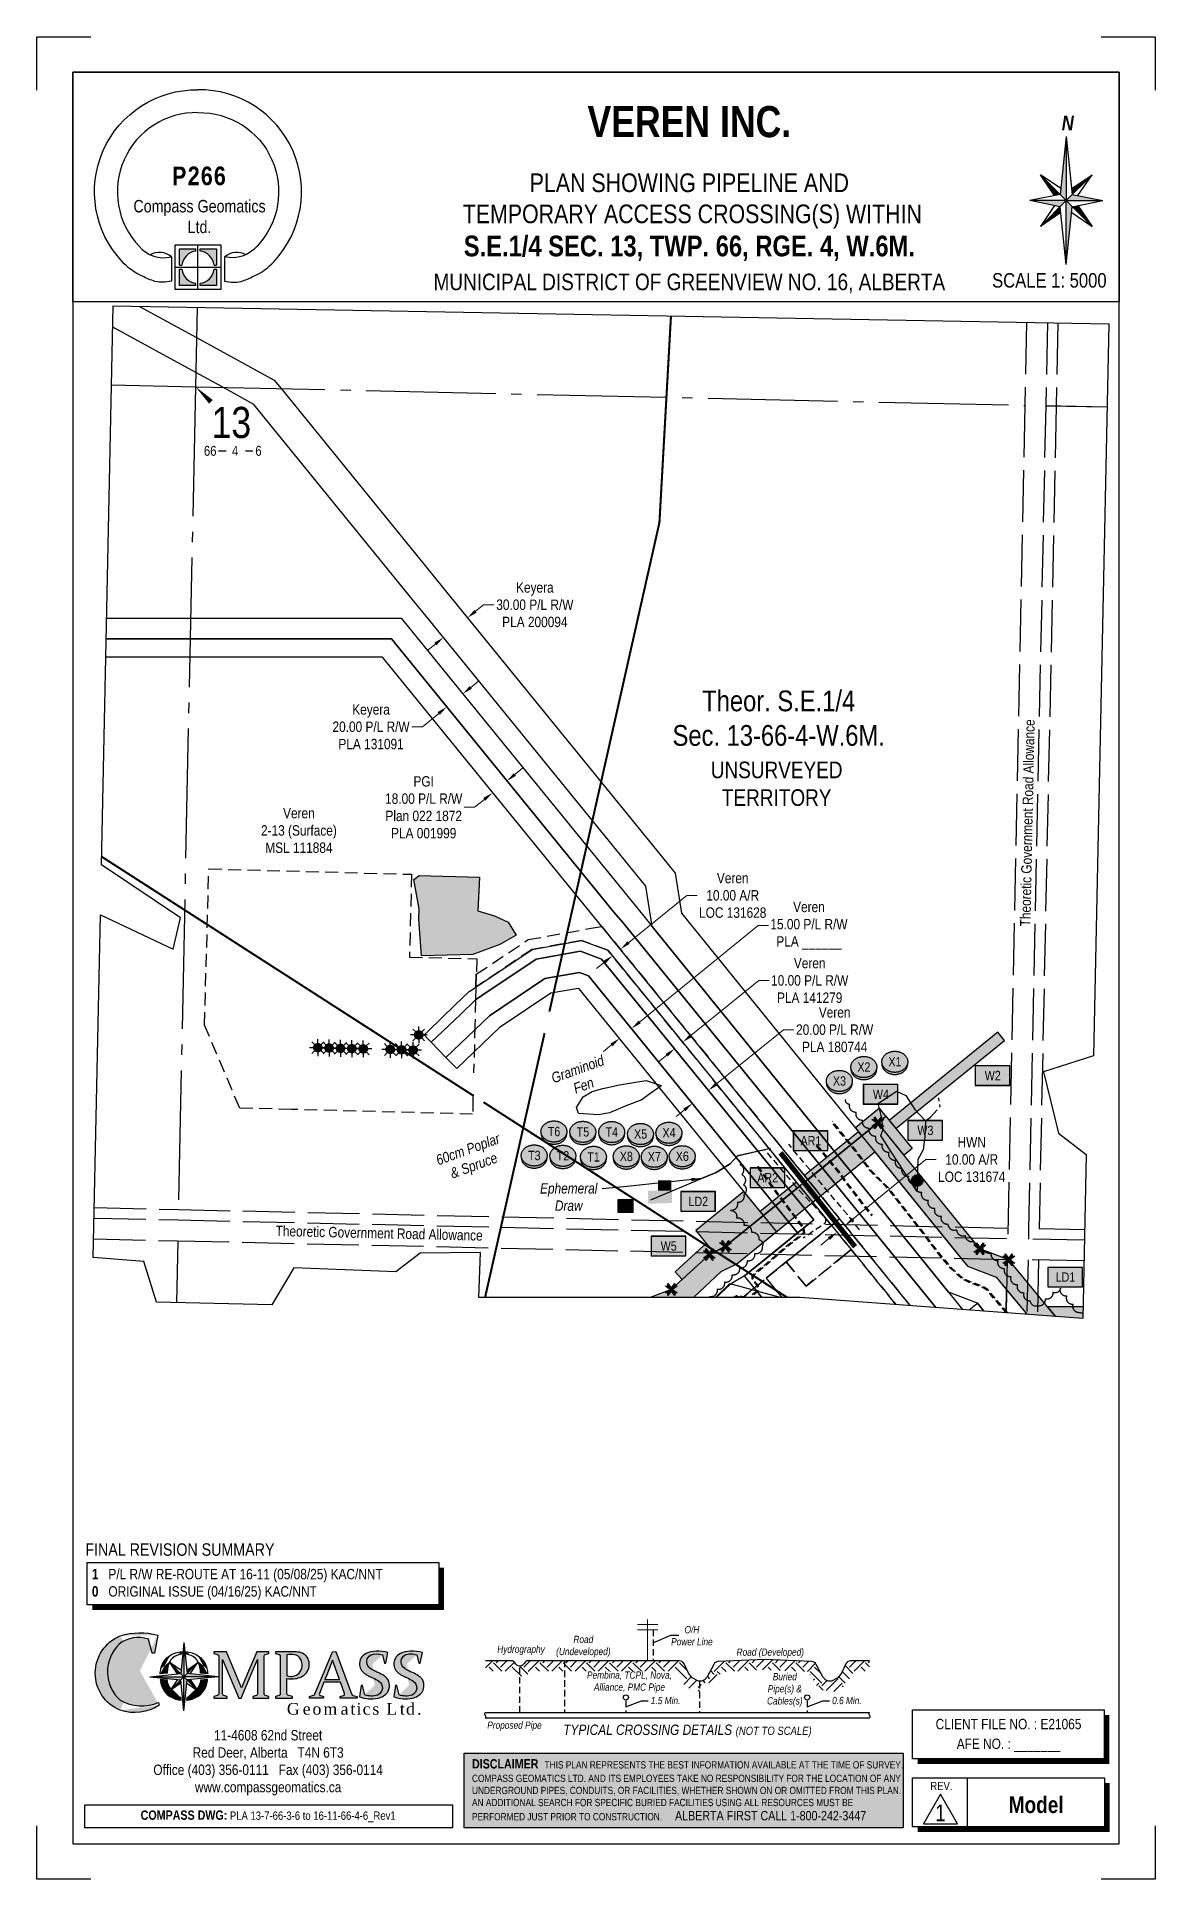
# Paper-space layout 'XING #1' of a CAD drawing. Extents: x -2321 to -1242, y 0 to 1778.
# The model-space entities are those that its viewports show. They can reach past a viewport. Long polylines and large blocks are cut down to what shows.
import ezdxf
from ezdxf.enums import TextEntityAlignment as Align

# ---------------------------------------------------------------- set-up
doc = ezdxf.new("R2018")
doc.units = 0
doc.header["$LTSCALE"] = 5
doc.header["$PDSIZE"] = 0.5
for name, pattern in [('0', [1, 1, 0]), ('DASHDOT2', [12.7, 6.35, -3.175, 0, -3.175]), ('foc-ACCESSROAD', [3.75, 2.5, -1.25]), ('foc-QUARTERLINE', [33, 25, -3, 2, -3]), ('foc-TIELINE', [1.875, 1.25, -0.625]), ('foc-TOPO-ephemeral', [6.25, 3.125, -0.625, 0.625, -0.625, 0.625, -0.625]), ('foc-UNSURVEYED', [12.5, 10, -2.5]), ('UG_PIPE', [1.875, 1.25, -0.625])]:
    doc.linetypes.add(name, pattern=pattern)
doc.layers.get('Defpoints').update_dxf_attribs({"color": 9})
for name, color, linetype in [('10', 1, 'Continuous'), ('9', 3, 'Continuous'), ('AS-PIPE-UG', 44, 'UG_PIPE'), ('AS-ROADS', 254, 'Continuous'), ('AS-UNDERLAY-H', 141, 'Continuous'), ('AS-WILDLIFE', 131, 'DASHDOT2'), ('C-AR', 13, 'foc-ACCESSROAD'), ('C-RW', 13, 'Continuous'), ('C-SYMBOL', 7, 'Continuous'), ('C-WS', 13, 'foc-ACCESSROAD'), ('C-WS-S', 8, 'Continuous'), ('CG-BORDER', 2, 'Continuous'), ('CG-LOGO', 7, 'Continuous'), ('CG-NORTH', 7, 'Continuous'), ('CG-NOTES', 7, 'Continuous'), ('F-AR', 190, 'foc-ACCESSROAD'), ('F-RW', 190, 'Continuous'), ('F-WS', 190, 'foc-ACCESSROAD'), ('F-WS-S', 8, 'Continuous'), ('L-BD', 7, 'Continuous'), ('L-BD1', 253, 'Continuous'), ('L-MON', 1, 'Continuous'), ('L-QSEC', 8, 'foc-QUARTERLINE'), ('L-ROAD-T', 7, 'Continuous'), ('L-SECLBL', 7, 'Continuous'), ('L-SECQ', 8, 'foc-QUARTERLINE'), ('L-UNS-T', 3, 'Continuous'), ('L-USEC', 7, 'foc-UNSURVEYED'), ('P-CROSSINGS', 250, 'Continuous'), ('P-PROPOSED', 10, 'Continuous'), ('P-PROPOSED-H', 21, 'Continuous'), ('P-TEMP-BLOCKS', 250, 'Continuous'), ('P-TEMP-H', 41, 'Continuous'), ('P-TEMP_ACCESS ROAD', 46, 'Continuous'), ('P-TEMP_LOG DECK', 46, 'Continuous'), ('P-TEMP_WORKSPACE', 46, 'Continuous'), ('P-TXT', 4, 'Continuous'), ('S-1', 1, 'Continuous'), ('S-2', 2, 'Continuous'), ('T-BUSH', 110, '0'), ('T-BUSH-T', 110, 'Continuous'), ('T-CREEK', 160, 'Continuous'), ('T-DRAW', 143, 'foc-TOPO-ephemeral'), ('T-TIE', 201, 'foc-TIELINE'), ('T-WATER', 160, 'Continuous'), ('T-WATER-H', 133, 'Continuous'), ('T-WATER-T', 170, 'Continuous'), ('WETLAND', 143, 'Continuous'), ('WETLAND-T', 146, 'Continuous')]:
    doc.layers.add(name, color=color, linetype=linetype)
for name, color, linetype, lineweight in [('C-AR-T', 13, 'Continuous', 9), ('C-RW-T', 13, 'Continuous', 9), ('C-WS-T', 13, 'Continuous', 9), ('F-AR-T', 190, 'Continuous', 9), ('F-RW-T', 190, 'Continuous', 9)]:
    doc.layers.add(name, color=color, linetype=linetype, lineweight=lineweight)
doc.styles.add('100L', font='ARIALN.TTF', dxfattribs={"height": 11})
doc.styles.add('175L', font='ARIALN.TTF', dxfattribs={"height": 20})
doc.styles.add('80', font='ARIALN.TTF', dxfattribs={"height": 10})
doc.styles.add('80CG', font='ARIALN.TTF', dxfattribs={"height": 10})
doc.styles.add('80L', font='ARIALN.TTF', dxfattribs={"height": 10})
doc.styles.add('80LS', font='ARIALNI.TTF', dxfattribs={"height": 10})
doc.styles.add('Crossing', font='ARIALN.TTF', dxfattribs={"height": 10})
doc.styles.add('foc-LtypeFont', font='ARIALN.TTF', dxfattribs={"height": 7.35})
doc.styles.add('SIMPLEX', font='ARIALN.TTF')
doc.styles.get("Standard").update_dxf_attribs({"font": 'ARIALN.TTF'})
doc.linetypes.add('foc-TOPO-flowdirection-NOLINE', pattern='A,0,[">",foc-LtypeFont,S=0.3,R=0,X=0,Y=-0.945],-20,[">",foc-LtypeFont,S=0.3,R=0,X=0,Y=-0.945],0', length=20)
doc.dimstyles.new('Compass 5 000', dxfattribs={"dimscale": 5, "dimtxt": 9, "dimasz": 2, "dimexe": 0.2, "dimexo": 0.0625, "dimgap": 0.5, "dimtad": 0, "dimtih": 1, "dimtoh": 1, "dimzin": 0, "dimdsep": 46, "dimtxsty": '80CG', "dimcen": 0.1, "dimse1": 1, "dimse2": 1, "dimclrd": 256, "dimclrt": 256, "dimaunit": 1, "dimadec": 4, "dimazin": 0, "dimtfac": 0.06, "dimtofl": 0, "dimtmove": 0, "dimatfit": 1, "dimfxl": 0.2, "dimtolj": 1, "dimtzin": 0, "dimlwd": -1, "dimarcsym": 0})

psp = doc.layouts.new('XING #1')

# ---------------------------------------------------------------- texts
at = {"style": '80L'}
for s, width, gutter_width, insert, char_height, attachment_point in [('\\pxqc;{\\fArial Narrow|b1|i0|c0|p34;\\H3.3333x;\\C14;VEREN INC.}\\P\\P{\\H2x;PLAN SHOWING PIPELINE AND\\P TEMPORARY ACCESS CROSSING(S) WITHIN\\H0.11111x; \\P\\fArial Narrow|b1|i0|c0|p34;\\H9.9999x;S.E.1/4 SEC. 13, TWP. 66, RGE. 4, W.6M.}\\P{\\H0.22222x; \\P\\H8.0001x;MUNICIPAL DISTRICT OF GREENVIEW NO. 16, ALBERTA}', 769.829, 45, (-2076.3, 1711.2), 9, 1), ('\\pxqr;SCALE 1: 5000', 109.905, 50, (-1288.6, 1550), 14, 3)]:
    psp.add_mtext_dynamic_manual_height_columns(s, width=width, gutter_width=gutter_width, heights=[0], dxfattribs=dict(at, insert=insert, char_height=char_height, attachment_point=attachment_point))
at = {"layer": 'CG-NOTES', "attachment_point": 1, "style": '80'}
for s, insert, char_height, width in [('\\pxqc;11-4608 62nd Street\\PRed Deer, Alberta   T4N 6T3\\POffice (403) 356-0111   Fax (403) 356-0114\\Pwww.compassgeomatics.ca', (-2226.9, 143.9), 10, 257.83), ('\\pxqc;{\\fArial Narrow|b1|i0|c0|p34;\\H1.125x;\\C14;COMPASS DWG:} PLA 13-7-66-3-6 to 16-11-66-4-6_Rev1', (-2273.2, 66.3), 8, 350.451)]:
    psp.add_mtext(s, dxfattribs=dict(at, insert=insert, char_height=char_height, width=width))

msp = doc.modelspace()

# ---------------------------------------------------------------- texts
at = {"layer": 'C-SYMBOL', "color": 3, "insert": (406120.78, 6063497.027), "char_height": 19.99185, "width": 203.15943, "attachment_point": 2, "style": '175L'}
msp.add_mtext('Theor. S.E.1/4 \\PSec. 13-66-4-W.6M.', dxfattribs=at)
at = {"layer": 'C-WS-T', "insert": (405657.644, 6063361.947), "char_height": 9.99592, "width": 72.65374, "attachment_point": 5, "style": '80CG'}
msp.add_mtext('\\A1;Veren\\P2-13 (Surface)\\PMSL 111884', dxfattribs=at)
at = {"layer": 'C-WS-T', "insert": (406431.686, 6063024.297), "char_height": 10, "attachment_point": 1, "style": '80L'}
msp.add_mtext_dynamic_manual_height_columns('\\pxqc;Veren \\P13-7 (Surface)\\PMSL 160829', width=72.59403, gutter_width=49.979, heights=[0], dxfattribs=at)
at = {"layer": 'L-BD1'}
msp.add_text("249%%D52'", height=9.9959, rotation=20.131041, dxfattribs=at).set_placement((405856.556, 6062885.551), align=Align.MIDDLE_CENTER)
at = {"layer": 'L-ROAD-T', "style": '80L'}
for rotation, p in [(88.815652, (406360.813, 6063369.325)), (358.712313, (405735.087, 6062973.352))]:
    msp.add_text('Theoretic Government Road Allowance', height=9.99592, rotation=rotation, dxfattribs=at).set_placement(p, align=Align.MIDDLE_CENTER)
at = {"layer": 'L-UNS-T', "color": 3, "insert": (406118.805, 6063406.956), "char_height": 15.99348, "attachment_point": 5, "style": '80L'}
msp.add_mtext_dynamic_manual_height_columns('\\pxqc;UNSURVEYED TERRITORY', width=126.31028, gutter_width=47.461, heights=[0], dxfattribs=at)
at = {"layer": 'T-BUSH-T', "insert": (405819.049, 6063059.053), "char_height": 9.99592, "width": 68.42918, "attachment_point": 2, "rotation": 20, "style": '80LS'}
msp.add_mtext('60cm Poplar\\P& Spruce', dxfattribs=at)
at = {"layer": 'T-WATER-T', "char_height": 9.99592, "attachment_point": 1, "style": '80L'}
for s, width, insert in [('\\pxqc;{\\fArial Narrow|b0|i1|c0|p34;Intermittent Watercourse}', 64.69911, (405652.566, 6062935.268)), ('\\pxqc;{\\fArial Narrow|b0|i1|c0|p34;Ephemeral \\PDraw}', 55.93413, (405700.512, 6062904.255))]:
    msp.add_mtext_dynamic_manual_height_columns(s, width=width, gutter_width=49.986, heights=[0], dxfattribs=dict(at, insert=insert))
at = {"layer": 'WETLAND-T', "insert": (405899.841, 6063127.19), "char_height": 9.99592, "width": 53.48201, "attachment_point": 1, "rotation": 20, "style": '80LS'}
msp.add_mtext('\\pxqc;Graminoid \\PFen', dxfattribs=at)

# ---------------------------------------------------------------- blocks, each defined once
blk = doc.blocks.new('cg-north')
at = {"linetype": 'Continuous'}
for points in [[(-0.3, 62), (-6.2, 6), (-0.3, 0.1)], [(-25.2, 25), (-11.6, 4.9), (-6.2, 6)], [(24.6, 25), (5, 11.8), (5.6, 6)], [(-0.3, 0.1), (-35.5, 0.1), (-6.2, -5.8)], [(5.6, 6), (-0.3, 0.1), (34.9, 0.1)], [(5.6, -5.8), (-0.3, 0.1), (-0.3, -61.7)], [(-5.6, -11.5), (-6.2, -5.8), (-25.2, -24.8)], [(11, -4.7), (5.6, -5.8), (24.6, -24.8)]]:
    blk.add_hatch(color=14, dxfattribs=at).paths.add_polyline_path(points)
at = {"color": 14, "linetype": 'Continuous'}
for p, q in [((-0.3, 62), (-6.2, 6)), ((-0.3, 62), (-0.3, 0.1)), ((-0.3, 62), (5.6, 6)), ((-0.3, 0.1), (-25.2, 25)), ((-11.6, 4.9), (-25.2, 25)), ((-5.6, 11.8), (-25.2, 25)), ((-0.3, 0.1), (24.6, 25)), ((5, 11.8), (24.6, 25)), ((11, 4.9), (24.6, 25)), ((-6.2, 6), (-35.5, 0.1)), ((-0.3, 0.1), (-35.5, 0.1)), ((-6.2, -5.8), (-35.5, 0.1)), ((-0.3, 0.1), (-25.2, -24.8)), ((-0.3, 0.1), (24.6, -24.8)), ((-0.3, -61.7), (-0.3, 0.1)), ((-0.3, 0.1), (34.9, 0.1)), ((5.6, 6), (34.9, 0.1)), ((5.6, -5.8), (34.9, 0.1)), ((-11.6, -4.7), (-25.2, -24.8)), ((-5.6, -11.5), (-25.2, -24.8)), ((-0.3, -61.7), (-6.2, -5.8)), ((-0.3, -61.7), (5.6, -5.8)), ((5, -11.5), (24.6, -24.8)), ((10.9, -4.5), (11, -4.7)), ((11, -4.7), (24.6, -24.8))]:
    blk.add_line(p, q, dxfattribs=at)
at = {"color": 14, "linetype": 'Continuous', "insert": (-10.2, 82), "char_height": 14, "width": 22.782, "attachment_point": 1, "style": '80CG'}
blk.add_mtext('\\pxqc;{\\fArial Narrow|b1|i1|c0|p34;N}', dxfattribs=at)
blk = doc.blocks.new('*U124')
at = {"layer": 'Defpoints'}
for p, q in [((0, 1778), (52.2, 1778)), ((0, 1726.5), (0, 1778)), ((1027.2, 1778), (1079.5, 1778)), ((1079.5, 1778), (1079.5, 1726.5)), ((0, 0), (0, 51.5)), ((1079.5, 51.5), (1079.5, 0)), ((52.2, 0), (0, 0)), ((1079.5, 0), (1027.2, 0))]:
    blk.add_line(p, q, dxfattribs=at)
at = {"layer": 'S-1'}
for p, q in [((0, 1778), (0, 1778)), ((1079.5, 1778), (1079.5, 1778)), ((0, 0), (0, 0)), ((1079.5, 0), (1079.5, 0))]:
    blk.add_line(p, q, dxfattribs=at)
at = {"layer": 'S-2'}
blk.add_lwpolyline([(34.7, 34), (1044.7, 34), (1044.7, 1744), (34.7, 1744)], close=True, dxfattribs=at)
at = {"style": '80', "flags": 1}
blk.add_attdef('PAGENUMBER', (52.2, 51.5), '', height=10, rotation=90, dxfattribs=at)
blk = doc.blocks.new('c_logo')
h = blk.add_hatch(color=256)
edge = h.paths.add_edge_path()
edge.add_arc((-141.8, -18.9), 63, 74.1661, 107.5113, ccw=False)
edge.add_line((-124.6, 41.7), (-127.8, 24.4))
edge.add_line((-127.8, 24.4), (-129.9, 24.3))
edge.add_line((-129.9, 24.3), (-133.7, 38))
edge.add_arc((-143.5, 10.5), 29.1, 70.3832, 129.1598)
edge.add_arc((-136.2, 6.6), 36.9, 134.0613, 228.3206)
edge.add_arc((-139.8, 16.8), 43.2, 241.0325, 291.7344)
edge.add_line((-123.8, -23.3), (-123.3, -25.7))
edge.add_arc((-147.3, 10.4), 43.4, 251.5179, 303.5841, ccw=False)
edge.add_arc((-146.1, 5.2), 38.8, 112.1026, 247.4698, ccw=False)
h = blk.add_hatch(color=256)
edge = h.paths.add_edge_path()
edge.add_arc((-89, 1.8), 33.4, 166.6682, 175.6601, ccw=False)
edge.add_arc((-102.3, 5.6), 19.6, 121.6531, 168.6953, ccw=False)
edge.add_arc((-99.6, 0.9), 25, 95.0736, 121.1383, ccw=False)
edge.add_line((-101.8, 25.8), (-102.1, 23.3))
edge.add_arc((-99.9, 6.4), 17.1, 97.444, 127.0912)
edge.add_arc((-98.7, 8.4), 16.4, 134.7148, 171.0442)
edge.add_arc((-73.8, 3.2), 41.8, 169.3159, 177.5034)
edge.add_line((-115.5, 5), (-122.3, 4.3))
at = {"linetype": 'Continuous'}
for points in [[(-99.4, 34.7), (-102.5, 4.9), (-99.4, 1.7)], [(-99.4, 1.7), (-132.4, 1.7), (-102.5, -1.4)], [(-112.7, 15), (-105.6, 4.5), (-102.5, 4.9)], [(-96.3, 4.9), (-99.4, 1.7), (-66.4, 1.7)], [(-96.3, -1.4), (-99.4, 1.7), (-99.4, -31.3)], [(-86.1, 15), (-96.6, 7.9), (-96.3, 4.9)], [(-102.2, -4.5), (-102.5, -1.4), (-112.7, -11.6)], [(-93.2, -1.1), (-96.3, -1.4), (-86.1, -11.6)]]:
    blk.add_hatch(color=14, dxfattribs=at).paths.add_polyline_path(points)
h = blk.add_hatch(color=256)
edge = h.paths.add_edge_path()
edge.add_arc((-99.1, 0.9), 25, 58.8617, 85.0803, ccw=False)
edge.add_arc((-96.4, 5.6), 19.6, 11.3047, 58.3469, ccw=False)
edge.add_arc((-109.7, 1.8), 33.4, 4.3278, 13.3318, ccw=False)
edge.add_line((-76.4, 4.3), (-83.2, 5))
edge.add_arc((-124.9, 3.2), 41.8, 2.487, 10.6841)
edge.add_arc((-100.1, 8.4), 16.4, 8.9558, 45.2852)
edge.add_arc((-98.8, 6.4), 17.1, 52.9088, 82.7833)
edge.add_line((-96.7, 23.3), (-97, 25.8))
h = blk.add_hatch(color=256)
edge = h.paths.add_edge_path()
edge.add_line((-48.6, 2.5), (-58.3, 25.6))
edge.add_line((-58.3, 25.6), (-70.6, 25.6))
edge.add_line((-70.6, 25.6), (-70.6, 24.2))
edge.add_line((-70.6, 24.2), (-66.8, 23))
edge.add_arc((-67.2, 21.6), 1.5, 0, 72.6157, ccw=False)
edge.add_line((-65.7, 21.6), (-65.7, 2.5))
edge.add_line((-65.7, 2.5), (-65.7, -14.9))
edge.add_arc((-67.2, -14.9), 1.5, -73.424, 0, ccw=False)
edge.add_line((-66.8, -16.3), (-70.5, -17.4))
edge.add_line((-70.5, -17.4), (-70.5, -18.9))
edge.add_line((-70.5, -18.9), (-57.6, -18.9))
edge.add_line((-57.6, -18.9), (-57.6, -17.5))
edge.add_line((-57.6, -17.5), (-61.1, -16.4))
edge.add_arc((-60.6, -15), 1.5, 180, 252.4646, ccw=False)
edge.add_line((-62.1, -15), (-62.1, 2.5))
edge.add_line((-62.1, 2.5), (-62.1, 18.4))
edge.add_line((-62.1, 18.4), (-46.4, -18.9))
edge.add_line((-46.4, -18.9), (-44.1, -18.9))
edge.add_line((-44.1, -18.9), (-35, 2.5))
edge.add_line((-35, 2.5), (-28.3, 18.3))
edge.add_line((-28.3, 18.3), (-28.3, 2.5))
edge.add_line((-28.3, 2.5), (-28.3, -15))
edge.add_arc((-29.8, -15), 1.5, -73.424, 0, ccw=False)
edge.add_line((-29.4, -16.4), (-32.7, -17.4))
edge.add_line((-32.7, -17.4), (-32.7, -18.9))
edge.add_line((-32.7, -18.9), (-17.3, -18.9))
edge.add_line((-17.3, -18.9), (-17.3, -17.5))
edge.add_line((-17.3, -17.5), (-21, -16.3))
edge.add_arc((-20.5, -14.9), 1.5, 180, 252.4646, ccw=False)
edge.add_line((-22, -14.9), (-22, 2.5))
edge.add_line((-22, 2.5), (-22, 21.7))
edge.add_arc((-20.5, 21.7), 1.5, 107.3843, 180, ccw=False)
edge.add_line((-21, 23.1), (-17.4, 24.2))
edge.add_line((-17.4, 24.2), (-17.4, 25.6))
edge.add_line((-17.4, 25.6), (-29.1, 25.6))
edge.add_line((-29.1, 25.6), (-38.8, 2.5))
edge.add_line((-38.8, 2.5), (-43.7, -9.1))
edge.add_line((-43.7, -9.1), (-48.6, 2.5))
h = blk.add_hatch(color=256)
h.paths.add_polyline_path([(7.6, 25.6), (-11.1, 25.6), (-11.1, 24.2), (-7.3, 23, -0.326805), (-6.3, 21.6), (-6.3, -14.9, -0.331803), (-7.4, -16.3), (-11.1, -17.4), (-11.1, -18.9), (5.3, -18.9), (5.3, -17.5), (1, -16.2, -0.327162), (0, -14.7), (0, 0, 0.135693), (12.6, 1, 0.518306), (18.8, 21.8, 0.201798)])
h.paths.add_polyline_path([(0, 22.9, -0.05909), (7.3, 22.8, -0.236459), (13.3, 18.7, -0.297964), (11.9, 5.1, -0.269959), (0.5, 2.5, -0.011455), (0, 2.6)], flags=16)
h = blk.add_hatch(color=256)
h.paths.add_polyline_path([(47.4, 26.1), (44.1, 25.8), (34.4, 2.5), (27.1, -15, -0.225541), (25.7, -16.2), (21.8, -17.4), (21.8, -18.9), (34.7, -18.9), (35.3, -18.9), (35.3, -17.5), (32.4, -16.6, -0.43446), (31.4, -14.6), (35.8, -3.6), (51.8, -3.6), (55.7, -14.5, -0.430441), (54.7, -16.5), (51.5, -17.4), (51.5, -18.9), (67.8, -18.9), (67.8, -17.5), (63.9, -16.3, -0.232291), (62.4, -14.9), (56.1, 2.5)])
h.paths.add_polyline_path([(44.1, 17.7), (49.6, 2.5), (50.9, -1.1), (36.8, -1.1), (38.2, 2.5)], flags=16)
h = blk.add_hatch(color=256)
edge = h.paths.add_edge_path()
edge.add_arc((103.3, 50.8), 54.1, 243.1997, 248.1345)
edge.add_arc((69.9, -30.2), 33.5, 55.7647, 66.7239, ccw=False)
edge.add_arc((84.5, -9), 7.7, -65.6478, 57.1428, ccw=False)
edge.add_arc((81.8, 0.7), 17.7, 248.3428, 289.4425, ccw=False)
edge.add_line((75.3, -15.8), (73.1, -6.7))
edge.add_line((73.1, -6.7), (71.7, -6.9))
edge.add_line((71.7, -6.9), (70.1, -17.8))
edge.add_arc((81.2, 14.2), 33.9, 250.8905, 281.4155)
edge.add_arc((84.6, -3.1), 16.2, 281.7683, 321.9948)
edge.add_arc((87.3, -7), 11.8, 328.8789, 398.35)
edge.add_arc((79.7, -17.6), 24.7, 46.7096, 54.4302)
edge.add_arc((79.7, -17.6), 24.7, 54.4302, 70.3091)
edge.add_arc((139.4, 119.6), 125, 243.6166, 245.7228, ccw=False)
edge.add_arc((89.5, 20.6), 14.2, 223.2297, 246.3738, ccw=False)
edge.add_arc((84.7, 16.1), 7.62, 121.2723, 223.353, ccw=False)
edge.add_arc((86.6, 7.5), 16.2, 69.6826, 111.1397, ccw=False)
edge.add_line((92.2, 22.7), (94.3, 14.7))
edge.add_line((94.3, 14.7), (95.6, 14.9))
edge.add_line((95.6, 14.9), (97.6, 24.9))
edge.add_arc((87.2, -14.4), 40.7, 75.2956, 91.6843)
edge.add_arc((86, 5.6), 20.7, 89.7518, 117.221)
edge.add_arc((80.5, 14.4), 10.4, 112.8657, 186.9967)
edge.add_arc((81.9, 14.2), 11.8, 185.0082, 240.0685)
edge.add_arc((103.3, 50.8), 54.1, 239.829, 243.1997)
h = blk.add_hatch(color=256)
edge = h.paths.add_edge_path()
edge.add_arc((136.5, 50.8), 54.1, 243.1997, 248.1345)
edge.add_arc((103.1, -30.2), 33.5, 55.7647, 66.7239, ccw=False)
edge.add_arc((117.7, -9), 7.7, -65.6478, 57.1428, ccw=False)
edge.add_arc((115, 0.7), 17.7, 248.3428, 289.4425, ccw=False)
edge.add_line((108.5, -15.8), (106.3, -6.7))
edge.add_line((106.3, -6.7), (104.8, -6.9))
edge.add_line((104.8, -6.9), (103.3, -17.8))
edge.add_arc((114.4, 14.2), 33.9, 250.8905, 281.4155)
edge.add_arc((117.8, -3.1), 16.2, 281.7683, 321.9948)
edge.add_arc((120.5, -7), 11.8, 328.8789, 398.35)
edge.add_arc((112.8, -17.6), 24.7, 46.7096, 54.4302)
edge.add_arc((112.8, -17.6), 24.7, 54.4302, 70.3091)
edge.add_arc((172.5, 119.6), 125, 243.6166, 245.7228, ccw=False)
edge.add_arc((122.7, 20.6), 14.2, 223.2297, 246.3738, ccw=False)
edge.add_arc((117.9, 16.1), 7.62, 121.2723, 223.353, ccw=False)
edge.add_arc((119.8, 7.5), 16.2, 69.6826, 111.1397, ccw=False)
edge.add_line((125.4, 22.7), (127.5, 14.7))
edge.add_line((127.5, 14.7), (128.8, 14.9))
edge.add_line((128.8, 14.9), (130.8, 24.9))
edge.add_arc((120.4, -14.4), 40.7, 75.2956, 91.6843)
edge.add_arc((119.2, 5.6), 20.7, 89.7518, 117.221)
edge.add_arc((113.7, 14.4), 10.4, 112.8657, 186.9967)
edge.add_arc((115.1, 14.2), 11.8, 185.0082, 240.0685)
edge.add_arc((136.5, 50.8), 54.1, 239.829, 243.1997)
h = blk.add_hatch(color=256)
edge = h.paths.add_edge_path()
edge.add_arc((-89, 3), 33.4, 186.7164, 193.3318)
edge.add_arc((-102.3, -0.8), 19.6, 191.3047, 238.3469)
edge.add_arc((-99.6, 3.9), 25, 238.8617, 264.5936)
edge.add_line((-102, -21), (-102.2, -18.5))
edge.add_arc((-99.9, -1.6), 17.1, 232.9088, 262.0641, ccw=False)
edge.add_arc((-98.7, -3.6), 16.4, 188.9558, 225.2852, ccw=False)
edge.add_arc((-73.8, 1.6), 41.8, 184.3813, 190.6841, ccw=False)
edge.add_line((-115.5, -1.6), (-122.2, -0.9))
h = blk.add_hatch(color=256)
edge = h.paths.add_edge_path()
edge.add_arc((-124.9, 1.6), 41.8, 349.3159, 355.6284, ccw=False)
edge.add_arc((-100.1, -3.6), 16.4, 314.7148, 351.0442, ccw=False)
edge.add_arc((-98.8, -1.6), 17.1, 277.7082, 307.0912, ccw=False)
edge.add_line((-96.5, -18.5), (-96.8, -21))
edge.add_arc((-99.1, 3.9), 25, 275.2524, 301.1383)
edge.add_arc((-96.4, -0.8), 19.6, 301.6531, 348.6953)
edge.add_arc((-109.7, 3), 33.4, 346.6682, 353.2958)
edge.add_line((-76.6, -0.9), (-83.3, -1.6))
at = {"color": 14, "linetype": 'Continuous'}
for p, q in [((-99.4, 34.7), (-102.5, 4.9)), ((-99.4, 34.7), (-99.4, 1.7)), ((-99.4, 34.7), (-96.3, 4.9)), ((-132.4, 1.7), (-102.5, 4.9)), ((-132.4, 1.7), (-102.5, -1.4)), ((-132.4, 1.7), (-99.4, 1.7)), ((-99.4, 1.7), (-112.7, 15)), ((-105.6, 4.5), (-112.7, 15)), ((-102.2, 7.9), (-112.7, 15)), ((-99.4, 1.7), (-112.7, -11.6)), ((-99.4, 1.7), (-86.1, 15)), ((-66.4, 1.7), (-99.4, 1.7)), ((-99.4, 1.7), (-86.1, -11.6)), ((-99.4, -31.3), (-99.4, 1.7)), ((-96.6, 7.9), (-86.1, 15)), ((-66.4, 1.7), (-96.3, 4.9)), ((-66.4, 1.7), (-96.3, -1.4)), ((-93.2, 4.5), (-86.1, 15)), ((-105.6, -1.1), (-112.7, -11.6)), ((-102.2, -4.5), (-112.7, -11.6)), ((-99.4, -31.3), (-102.5, -1.4)), ((-99.4, -31.3), (-96.3, -1.4)), ((-96.6, -4.5), (-86.1, -11.6)), ((-93.2, -1.1), (-86.1, -11.6))]:
    blk.add_line(p, q, dxfattribs=at)
at = {"flags": 128}
for points in [[(-160.8, 41.1, -0.146532), (-124.6, 41.7), (-127.8, 24.4), (-129.9, 24.3), (-133.7, 38, 0.262236), (-161.9, 33.1, 0.436158), (-160.8, -21, 0.22491), (-123.8, -23.3), (-123.3, -25.7, -0.231173), (-161, -30.7, -0.670499)], [(-122.3, 4.3, -0.039254), (-121.5, 9.5, -0.208192), (-112.6, 22.3, -0.114221), (-101.8, 25.8), (-102.1, 23.3, 0.130087), (-110.2, 20, 0.159858), (-114.8, 10.9, 0.03574), (-115.5, 5)], [(-97, 25.8, -0.114902), (-86.2, 22.3, -0.208192), (-77.2, 9.5, -0.039307), (-76.4, 4.3), (-83.2, 5, 0.035782), (-83.9, 10.9, 0.159858), (-88.5, 20, 0.131095), (-96.7, 23.3)], [(-48.6, 2.5), (-58.3, 25.6), (-70.6, 25.6), (-70.6, 24.2), (-66.8, 23, -0.327892), (-65.7, 21.6), (-65.7, 2.5), (-65.7, -14.9, -0.331803), (-66.8, -16.3), (-70.5, -17.4), (-70.5, -18.9), (-57.6, -18.9), (-57.6, -17.5), (-61.1, -16.4, -0.327162), (-62.1, -15), (-62.1, 2.5), (-62.1, 18.4), (-46.4, -18.9), (-44.1, -18.9), (-35, 2.5), (-28.3, 18.3), (-28.3, 2.5), (-28.3, -15, -0.331803), (-29.4, -16.4), (-32.7, -17.4), (-32.7, -18.9), (-17.3, -18.9), (-17.3, -17.5), (-21, -16.3, -0.327162), (-22, -14.9), (-22, 2.5), (-22, 21.7, -0.327892), (-21, 23.1), (-17.4, 24.2), (-17.4, 25.6), (-29.1, 25.6), (-38.8, 2.5), (-43.7, -9.1)], [(78.9, 2.5, 0.021535), (83.1, 0.5, -0.047855), (88.7, -2.5, -0.593701), (87.7, -16, -0.181278), (75.3, -15.8), (73.1, -6.7), (71.7, -6.9), (70.1, -17.8, 0.133984), (87.9, -19, 0.177346), (97.4, -13.1, 0.312763), (96.6, 0.4, 0.0337), (94, 2.5, 0.069396), (88, 5.6, -0.00919), (83.8, 7.6, -0.10133), (79.2, 10.9, -0.477408), (80.8, 22.6, -0.18289), (92.2, 22.7), (94.3, 14.7), (95.6, 14.9), (97.6, 24.9, 0.071631), (86.1, 26.3, 0.120434), (76.5, 24, 0.335231), (70.2, 13.1, 0.244978), (76.1, 4, 0.014709)], [(112.1, 2.5, 0.021535), (116.3, 0.5, -0.047855), (121.9, -2.5, -0.593701), (120.9, -16, -0.181278), (108.5, -15.8), (106.3, -6.7), (104.8, -6.9), (103.3, -17.8, 0.133984), (121.1, -19, 0.177346), (130.6, -13.1, 0.312763), (129.8, 0.4, 0.0337), (127.2, 2.5, 0.069396), (121.2, 5.6, -0.00919), (117, 7.6, -0.10133), (112.4, 10.9, -0.477408), (113.9, 22.6, -0.18289), (125.4, 22.7), (127.5, 14.7), (128.8, 14.9), (130.8, 24.9, 0.071631), (119.2, 26.3, 0.120434), (109.7, 24, 0.335231), (103.4, 13.1, 0.244978), (109.3, 4, 0.014709)], [(-122.2, -0.9, 0.028873), (-121.5, -4.7, 0.208192), (-112.6, -17.5, 0.11275), (-102, -21), (-102.2, -18.5, -0.127905), (-110.2, -15.2, -0.159858), (-114.8, -6.1, -0.027508), (-115.5, -1.6)], [(-83.3, -1.6, -0.02755), (-83.9, -6.1, -0.159858), (-88.5, -15.2, -0.128915), (-96.5, -18.5), (-96.8, -21, 0.113431), (-86.2, -17.5, 0.208192), (-77.2, -4.7, 0.028926), (-76.6, -0.9)]]:
    blk.add_lwpolyline(points, format="xyb", close=True, dxfattribs=at)
for points in [[(-11.1, -18.9), (5.3, -18.9), (5.3, -17.5), (1, -16.2, -0.327162), (0, -14.7), (0, 0, 0.135693), (12.6, 1, 0.518306), (18.8, 21.8, 0.201798), (7.6, 25.6), (-11.1, 25.6), (-11.1, 24.2), (-7.3, 23, -0.326805), (-6.3, 21.6), (-6.3, -14.9, -0.331803), (-7.4, -16.3), (-11.1, -17.4), (-11.1, -18.9), (1.8, -18.9)], [(0.5, 2.5, 0.269959), (11.9, 5.1, 0.297964), (13.3, 18.7, 0.236459), (7.3, 22.8, 0.05909), (0, 22.9), (0, 2.6, 0.011455), (0.5, 2.5, 0.011455)], [(34.7, -18.9), (21.8, -18.9), (21.8, -17.4), (25.7, -16.2, 0.225541), (27.1, -15), (34.4, 2.5), (44.1, 25.8), (47.4, 26.1), (56.1, 2.5), (62.4, -14.9, 0.232291), (63.9, -16.3), (67.8, -17.5), (67.8, -18.9), (51.5, -18.9), (51.5, -17.4), (54.7, -16.5, 0.430441), (55.7, -14.5), (51.8, -3.6), (35.8, -3.6), (31.4, -14.6, 0.43446), (32.4, -16.6), (35.3, -17.5), (35.3, -18.9), (21.8, -18.9)]]:
    blk.add_lwpolyline(points, format="xyb", dxfattribs=at)
blk.add_lwpolyline([(50.9, -1.1), (49.6, 2.5), (44.1, 17.7), (38.2, 2.5), (36.8, -1.1)], close=True, dxfattribs=at)
at = {"insert": (0, -23.7), "char_height": 11.25, "width": 132.416, "attachment_point": 1, "style": '80CG'}
blk.add_mtext('{\\fBook Antiqua|b0|i0|c0|p18;\\T1.25;Geomatics Ltd.}', dxfattribs=at)
blk = doc.blocks.new('STAMP')
at = {"linetype": 'Continuous'}
h = blk.add_hatch(color=256, dxfattribs=at)
h.dxf.hatch_style = 1
h.paths.add_polyline_path([(-3.5, -57.3), (-3.5, -55.2), (-19.4, -55.2), (-19.4, -70.8), (-17, -70.8, -0.341095)])
h.paths.add_polyline_path([(14.1, -70.8), (16.5, -70.8), (16.5, -55.2), (0.5, -55.2), (0.5, -57.3, -0.341095)])
h.paths.add_polyline_path([(0.5, -88.4), (0.5, -90.4), (16.5, -90.4), (16.5, -74.8), (14.1, -74.8, -0.341095)])
h.paths.add_polyline_path([(-17, -74.8), (-19.4, -74.8), (-19.4, -90.4), (-3.5, -90.4), (-3.5, -88.4, -0.341095)])
for p, q in [((-1.5, -94.4), (-1.5, -51.2)), ((-19.4, -70.8), (-17, -70.8)), ((-3.5, -57.3), (-3.5, -55.2)), ((0.5, -57.3), (0.5, -55.2)), ((14.1, -70.8), (16.5, -70.8)), ((-23.4, -72.8), (20.5, -72.8)), ((-19.4, -74.8), (-17, -74.8)), ((-3.5, -90.4), (-3.5, -88.4)), ((0.5, -90.4), (0.5, -88.4)), ((14.1, -74.8), (16.5, -74.8))]:
    blk.add_line(p, q, dxfattribs=at)
at = {"linetype": 'Continuous', "flags": 128}
for points in [[(-1.5, 76.4, 0.665153), (-58.4, -52.5, 0.284669), (-27.2, -62.8), (-27.2, -86.2, -0.121434), (-43, -86.6, -0.034119), (-55.1, -81.5, -0.115846), (-74.8, -67.2, -0.661414), (-1.5, 98.4, 0.661414)], [(-1.5, 76.4, -0.665153), (55.5, -52.5, -0.284669), (24.2, -62.8), (24.2, -86.2, 0.121434), (40.1, -86.6, 0.034119), (52.2, -81.5, 0.115846), (71.9, -67.2, 0.661414), (-1.5, 98.4, -0.661414)]]:
    blk.add_lwpolyline(points, format="xyb", dxfattribs=at)
at = {"linetype": 'Continuous'}
blk.add_lwpolyline([(20.5, -94.4), (-23.4, -94.4), (-23.4, -51.2), (20.5, -51.2)], close=True, dxfattribs=at)
for points in [[(-19.4, -70.8), (-19.4, -55.2), (-3.5, -55.2)], [(0.5, -55.2), (16.5, -55.2), (16.5, -70.8)], [(-3.5, -90.4), (-19.4, -90.4), (-19.4, -74.8)], [(16.5, -74.8), (16.5, -90.4), (0.5, -90.4)]]:
    blk.add_lwpolyline(points, dxfattribs=at)
for centre, radius, start, end in [((-38.8, -76.5), 18, 49.7767, 119.1818), ((-1.5, -72.8), 15.7, 97.3315, 172.6685), ((-1.5, -72.8), 15.7, 7.3315, 82.6685), ((35.9, -76.5), 18, 60.8182, 130.2233), ((-1.5, -72.8), 15.7, 187.3315, 262.6685), ((-1.5, -72.8), 15.7, 277.3315, 352.6685)]:
    blk.add_arc(centre, radius, start, end, dxfattribs=at)
at = {"linetype": 'Continuous', "attachment_point": 5, "style": '80CG'}
for s, width, insert, char_height in [('{\\fArial Narrow|b1|i0|c0|p34;\\T1.1;P266}', 51.54, (0, 15.2), 18), ('\\pxqc;Compass Geomatics\\PLtd.', 127.184, (0, -24), 12)]:
    blk.add_mtext_dynamic_manual_height_columns(s, width=width, gutter_width=45, heights=[0], dxfattribs=dict(at, insert=insert, char_height=char_height))
blk = doc.blocks.new('*U125')
at = {"layer": 'CG-NOTES'}
h = blk.add_hatch(dxfattribs=at)
h.set_pattern_fill('EARTH', color=256, scale=2.5, angle=45)
h.set_pattern_definition([(45, (-342.701, 88.198), (2e-15, 22.45064), [15.875, -15.875]), (45, (-346.91, 92.408), (2e-15, 22.45064), [15.875, -15.875]), (45, (-351.12, 96.617), (2e-15, 22.45064), [15.875, -15.875]), (135, (-351.12, 99.424), (-22.45064, 2e-15), [15.875, -15.875]), (135, (-346.91, 103.633), (-22.45064, 2e-15), [15.875, -15.875]), (135, (-342.701, 107.843), (-22.45064, 2e-15), [15.875, -15.875])])
edge = h.paths.add_edge_path()
edge.add_line((15.1, 1.3), (15.1, 3.7))
edge.add_line((15.1, 3.7), (22.6, 3.7))
edge.add_line((22.6, 3.7), (22.6, -1.3))
edge.add_line((22.6, -1.3), (25.5, -1.3))
edge.add_line((25.5, -1.3), (25.5, 7.1))
edge.add_line((25.5, 7.1), (34.7, 7.1))
edge.add_line((34.7, 7.1), (34.7, 1.6))
edge.add_line((34.7, 1.6), (35.1, 1.8))
edge.add_line((35.1, 1.8), (39.6, 7.4))
edge.add_line((39.6, 7.4), (45, 17.7))
edge.add_line((45, 17.7), (87, 19.7))
edge.add_line((87, 19.7), (129, 17.7))
edge.add_line((129, 17.7), (134.5, 7.4))
edge.add_line((134.5, 7.4), (139, 1.8))
edge.add_line((139, 1.8), (146, -1.3))
edge.add_line((146, -1.3), (153.7, -1.3))
edge.add_line((153.7, -1.3), (164.1, 3.9))
edge.add_line((164.1, 3.9), (169.5, 11.1))
edge.add_line((169.5, 11.1), (172.9, 18.3))
edge.add_line((172.9, 18.3), (188, 18.3))
edge.add_line((188, 18.3), (188, 28.3))
edge.add_line((188, 28.3), (169.7, 28.3))
edge.add_arc((169.7, 23.3), 5, 90, 154.7868)
edge.add_line((165.2, 25.5), (160.9, 16.3))
edge.add_line((160.9, 16.3), (157.5, 11.8))
edge.add_line((157.5, 11.8), (151.3, 8.7))
edge.add_line((151.3, 8.7), (148.2, 8.7))
edge.add_line((148.2, 8.7), (145.3, 10))
edge.add_line((145.3, 10), (142.9, 12.9))
edge.add_line((142.9, 12.9), (136.5, 24.9))
edge.add_arc((132.1, 22.6), 5, 27.9925, 87.3009)
edge.add_line((132.3, 27.6), (87, 29.7))
edge.add_line((87, 29.7), (41.7, 27.6))
edge.add_arc((42, 22.6), 5, 92.6991, 152.0075)
edge.add_line((37.6, 24.9), (31.2, 12.9))
edge.add_line((31.2, 12.9), (28.8, 10))
edge.add_line((28.8, 10), (25.9, 8.7))
edge.add_line((25.9, 8.7), (22.7, 8.7))
edge.add_line((22.7, 8.7), (16.6, 11.8))
edge.add_line((16.6, 11.8), (13.2, 16.3))
edge.add_line((13.2, 16.3), (8.9, 25.5))
edge.add_arc((4.4, 23.3), 5, 25.2132, 90)
edge.add_line((4.4, 28.3), (-141.6, 28.3))
edge.add_arc((-141.6, 24.3), 4, 90, 153.6122)
edge.add_arc((-149.7, 28.3), 5, 206.3878, 333.6122, ccw=False)
edge.add_arc((-157.8, 24.3), 4, 26.3878, 90)
edge.add_line((-157.8, 28.3), (-182.8, 28.3))
edge.add_line((-182.8, 28.3), (-182.8, 18.3))
edge.add_line((-182.8, 18.3), (-160.9, 18.3))
edge.add_arc((-149.7, 28.3), 15, 221.8103, 318.1897)
edge.add_line((-138.5, 18.3), (1.2, 18.3))
edge.add_line((1.2, 18.3), (4.6, 11.1))
edge.add_line((4.6, 11.1), (10, 3.9))
edge.add_line((10, 3.9), (15.1, 1.3))
at = {"flags": 128}
for points in [[(-183, -26.7, 0.098196), (-182.5, -25.8, 0.115025), (-182.5, -25, 0.189102), (-183, -24.2, -0.189102), (-183.5, -23.3, -0.115025), (-183.4, -22.5, -0.098196), (-183, -21.7)], [(188, -26.7, 0.098196), (188.4, -25.8, 0.115025), (188.5, -25, 0.189102), (188, -24.2, -0.189102), (187.5, -23.3, -0.115025), (187.5, -22.5, -0.098196), (188, -21.7)]]:
    blk.add_lwpolyline(points, format="xyb", dxfattribs=at)
at = {"layer": 'CG-NOTES', "const_width": 1, "flags": 128}
for points in [[(-36.3, 63.3), (-16.3, 63.3)], [(-36.3, 58.3), (-16.3, 58.3)], [(-26.3, 28.3), (-26.3, 68.3)]]:
    blk.add_lwpolyline(points, dxfattribs=at)
at = {"layer": 'CG-NOTES', "flags": 128}
for points in [[(-20.2, 46.1), (-3.9, 53.2), (4, 53.2)], [(-47.2, -16), (-32.1, -10.3), (-25.7, -10.3)], [(127.8, -16), (143, -10.3), (149.3, -10.3)], [(-183, -21.7), (188, -21.7)], [(-183, -26.7), (188, -26.7)]]:
    blk.add_lwpolyline(points, dxfattribs=at)
blk.add_lwpolyline([(188, 28.3), (169.7, 28.3, 0.290464), (165.2, 25.5), (160.9, 16.3), (157.5, 11.8), (151.3, 8.7), (148.2, 8.7), (145.3, 10), (142.9, 12.9), (136.5, 24.9, 0.264717), (132.3, 27.6), (87, 29.7), (41.7, 27.6, 0.264717), (37.6, 24.9), (31.2, 12.9), (28.8, 10), (25.9, 8.7), (22.7, 8.7), (16.6, 11.8), (13.2, 16.3), (8.9, 25.5, 0.290464), (4.4, 28.3), (-141.6, 28.3, 0.284915), (-145.2, 26.1, -0.620174), (-154.2, 26.1, 0.284915), (-157.8, 28.3), (-182.8, 28.3)], format="xyb", dxfattribs=at)
at = {"layer": 'CG-NOTES'}
for centre in [(-47.2, -7), (127.8, -7)]:
    blk.add_circle(centre, 2.5, dxfattribs=at)
at = {"layer": 'T-TIE'}
for p, q in [((-20.8, 58.3), (-20.8, 28.3)), ((-149.8, 22), (-149.8, -21.7)), ((-106.5, 28.3), (-106.5, -21.7)), ((23.9, 7.9), (23.9, -21.7)), ((-47.2, -10.3), (-47.2, -21.7)), ((127.8, -10.3), (127.8, -21.7))]:
    blk.add_line(p, q, dxfattribs=at)
at = {"layer": 'CG-NOTES', "attachment_point": 1}
for s, width, gutter_width, insert, char_height, style in [('\\pxqc;{\\fArial Narrow|b0|i1|c0|p34;O/H\\PPower Line}', 39.983, 47.5, (-3.5, 61.9), 7, '80'), ('\\pxqc;{\\fArial Narrow|b0|i1|c0|p34;Hydrography}', 46.463, 47.5, (-171.7, 43), 7, '80'), ('\\pxqc;{\\fArial Narrow|b0|i1|c0|p34;Road\\P(Undeveloped)}', 52.202, 47.5, (-114.4, 52.5), 7, '80'), ('\\pxqc;{\\fArial Narrow|b0|i1|c0|p34;Road (Developed)}', 81.474, 47.5, (51.4, 40.2), 7, '80'), ('\\pxqc;{\\fArial Narrow|b0|i1|c0|p34;Pembina, TCPL, Nova,\\PAlliance, PMC Pipe}', 81.267, 47.5, (-84.4, 18.1), 7, '80'), ('\\pxqc;{\\fArial Narrow|b0|i1|c0|p34;Buried Pipe(s) &\\PCables(s)}', 40.55, 47.5, (85.9, 16.5), 7, '80'), ('\\pxqc;{\\fArial Narrow|b0|i1|c0|p34;1.5 Min.}', 27.803, 47.5, (-22.8, -6.5), 7, '80'), ('\\pxqc;{\\fArial Narrow|b0|i1|c0|p34;0.6 Min.}', 27.803, 47.5, (152.2, -6.5), 7, '80'), ('\\pxqc;{\\fArial Narrow|b0|i1|c0|p34;Proposed Pipe}', 52.475, 47.5, (-181, -30.3), 7, '80'), ('\\pxqc;{\\fArial Narrow|b0|i1|c0|p34;\\H0.90909x;TYPICAL CROSSING DETAILS\\H1.1x; \\H0.72727x;(NOT TO SCALE)}', 241.785, 55, (-108.7, -33.2), 11, '100L')]:
    blk.add_mtext_dynamic_manual_height_columns(s, width=width, gutter_width=gutter_width, heights=[0], dxfattribs=dict(at, insert=insert, char_height=char_height, style=style))
blk = doc.blocks.new('FileNumbers')
at = {"layer": 'CG-NOTES', "flags": 128}
blk.add_lwpolyline([(0, -47.4), (0, 0), (185.1, 0), (185.1, -47.4)], close=True, dxfattribs=at)
at = {"layer": 'CG-NOTES', "const_width": 5, "flags": 128}
blk.add_lwpolyline([(187.6, -5), (187.6, -49.9), (5, -49.9)], dxfattribs=at)
at = {"layer": 'CG-NOTES', "char_height": 10, "attachment_point": 5, "style": '80'}
for s, width, insert in [('CLIENT FILE NO. : E21065', 184.776, (92.7, -13.9)), ('AFE NO. : _______', 184.866, (92.7, -34.3))]:
    blk.add_mtext_dynamic_manual_height_columns(s, width=width, gutter_width=45, heights=[0], dxfattribs=dict(at, insert=insert))
blk = doc.blocks.new('*U33')
at = {"layer": 'CG-NOTES'}
for p, q in [((-339.4, 0), (0, 0)), ((-339.4, -22.4), (-339.4, 0)), ((0, 0), (0, -22.4)), ((-339.4, -40.7), (-339.4, -22.4)), ((0, -22.4), (0, -40.7)), ((0, -40.7), (-339.4, -40.7))]:
    blk.add_line(p, q, dxfattribs=at)
at = {"layer": 'CG-NOTES', "const_width": 5, "flags": 128}
for points in [[(2.5, -22.5), (2.5, -5)], [(2.5, -22.5), (2.5, -43.2), (-334.4, -43.2)]]:
    blk.add_lwpolyline(points, dxfattribs=at)
at = {"insert": (-341.1, 18.5), "char_height": 12, "attachment_point": 1, "style": '80L'}
blk.add_mtext_dynamic_manual_height_columns('{\\C14;FINAL REVISION SUMMARY}', width=182.551, gutter_width=45, heights=[0], dxfattribs=at)
blk = doc.blocks.new('*U220')
at = {"layer": 'CG-NOTES'}
blk.add_blockref('*U33', (339.4, 39.9), dxfattribs=at)
at = {"layer": 'CG-NOTES', "insert": (4.6, 4), "char_height": 10, "attachment_point": 7, "style": '80'}
blk.add_mtext_dynamic_manual_height_columns('{\\fArial Narrow|b1|i0|c0|p34;\\C14;1   }P/L R/W RE-ROUTE AT 16-11{\\fArial Narrow|b1|i0|c0|p34;\\C14; }(05/08/25) KAC/NNT{\\fArial Narrow|b1|i0|c0|p34;\\C14; \\P0}   ORIGINAL ISSUE (04/16/25) KAC/NNT ', width=331.161, gutter_width=45, heights=[0], dxfattribs=at)
blk = doc.blocks.new('blk_rev_page')
blk.add_line((-56.6, 26), (-56.6, -21.3))
at = {"color": 5, "flags": 128}
blk.add_lwpolyline([(-82.4, 10.1), (-98.9, -18.5), (-65.9, -18.5)], close=True, dxfattribs=at)
at = {"layer": 'CG-NOTES', "flags": 128}
blk.add_lwpolyline([(-109.5, -21.3), (-109.5, 26), (75.9, 26), (75.9, -21.3)], close=True, dxfattribs=at)
at = {"layer": 'CG-NOTES', "const_width": 5, "flags": 128}
blk.add_lwpolyline([(78.4, 21), (78.4, -23.8), (-104.5, -23.8)], dxfattribs=at)
at = {"attachment_point": 1}
for s, width, insert, char_height, style in [('\\pxqc;REV.', 28.288, (-95.7, 22), 8, '80L'), ('\\pxqc;{\\C14;1}', 24.893, (-95, 0), 16, '80')]:
    blk.add_mtext_dynamic_manual_height_columns(s, width=width, gutter_width=45, heights=[0], dxfattribs=dict(at, insert=insert, char_height=char_height, style=style))
at = {"layer": 'CG-NOTES', "linetype": 'Continuous', "insert": (9.9, -0.2), "char_height": 16, "attachment_point": 5, "style": '80CG'}
blk.add_mtext('\\pxqc;{\\fArial Narrow|b1|i0|c0|p34;\\C14;Model}', dxfattribs=at)
blk = doc.blocks.new('DISCLAIMER2021')
at = {"layer": 'CG-NOTES'}
h = blk.add_hatch(color=254, dxfattribs=at)
h.dxf.hatch_style = 1
h.paths.add_polyline_path([(0, 0), (423.6, 0), (423.6, -72), (0, -72)])
blk.add_lwpolyline([(0, 0), (423.6, 0), (423.6, -72), (0, -72)], close=True, dxfattribs=at)
at = {"layer": 'CG-NOTES', "insert": (7.4, -5.7), "char_height": 7, "attachment_point": 1, "style": '80L'}
blk.add_mtext_dynamic_manual_height_columns('\\pxql;{\\fArial Narrow|b1|i0|c0|p34;\\H1.2857x;\\C7;DISCLAIMER\\fArial Narrow|b0|i0|c0|p34;\\H0.43212x;\\C256;    \\H1.7999x;\\C0;THIS PLAN REPRESENTS THE BEST INFORMATION AVAILABLE AT THE TIME OF SURVEY. COMPASS GEOMATICS LTD. AND ITS EMPLOYEES TAKE NO RESPONSIBILITY FOR THE LOCATION OF ANY UNDERGROUND PIPES, CONDUITS, OR FACILITIES, WHETHER SHOWN ON OR OMITTED FROM THIS PLAN. AN ADDITIONAL SEARCH FOR SPECIFIC BURIED FACILITIES USING ALL RESOURCES MUST BE PERFORMED JUST PRIOR TO CONSTRUCTION.\\fBook Antiqua|b0|i0|c0|p18;^I\\fArial Narrow|b0|i0|c0|p34;\\H1.2857x;\\C240;ALBERTA FIRST CALL 1-800-242-3447}', width=417.848, gutter_width=45, heights=[0], dxfattribs=at)
blk = doc.blocks.new('L-SECLBL')
at = {"layer": '9', "color": 7}
for p, q in [((-5.1, -27.8), (-12.3, -27.8)), ((20.7, -27.8), (13.5, -27.8))]:
    blk.add_line(p, q, dxfattribs=at)
at = {"layer": '10', "color": 2, "style": 'SIMPLEX'}
blk.add_attdef('SEC', text='', height=30, dxfattribs=at).set_placement((0, 0), align=Align.MIDDLE)
at = {"layer": '10', "color": 5, "style": '80L'}
blk.add_attdef('TWP', text='', height=9.5, dxfattribs=at).set_placement((-14.4, -27.4), align=Align.MIDDLE_RIGHT)
blk.add_attdef('RGE', text='', height=9.5, dxfattribs=at).set_placement((3.6, -27.4), align=Align.MIDDLE_CENTER)
blk.add_attdef('MER', text='', height=9.5, dxfattribs=at).set_placement((23.2, -27.4), align=Align.MIDDLE_LEFT)
blk = doc.blocks.new('GAS')
h = blk.add_hatch(color=255)
h.dxf.hatch_style = 1
edge = h.paths.add_edge_path()
edge.add_arc((0, 0), 0.9, 0, 360)
for p, q in [((-0.81, 0), (-1.62, 0)), ((-0.57, 0.57), (-1.14, 1.14)), ((0, 0.81), (0, 1.62)), ((0.57, 0.57), (1.14, 1.14)), ((1.62, 0), (0.81, 0)), ((-0.57, -0.57), (-1.14, -1.14)), ((0, -0.81), (0, -1.62)), ((1.14, -1.14), (0.57, -0.57))]:
    blk.add_line(p, q)
blk.add_circle((0, 0), 0.8)
blk = doc.blocks.new('*D75')
at = {"layer": 'Defpoints', "color": 0, "transparency": 16777216}
for p in [(405390.1, 6062888.5), (405394.3, 6062885.5), (405379.7, 6062873.8)]:
    blk.add_point(p, dxfattribs=at)
at = {"layer": 'F-RW-T', "transparency": 16777216}
for p, q in [((405400.1, 6062893.7), (405415.3, 6062915.2)), ((405415.3, 6062915.2), (405425.3, 6062915.2)), ((405378.1, 6062862.7), (405372.3, 6062854.5))]:
    blk.add_line(p, q, dxfattribs=at)
for points in [[(405398.7, 6062894.7), (405401.4, 6062892.7), (405394.3, 6062885.5)], [(405376.7, 6062863.6), (405379.4, 6062861.7), (405383.9, 6062870.8)]]:
    blk.add_solid(points, dxfattribs=at)
at = {"layer": 'F-RW-T', "transparency": 16777216, "insert": (405464.4, 6062915.2), "char_height": 10, "attachment_point": 5, "style": '80CG'}
blk.add_mtext('\\A1;HWN\\P18.00 P/L R/W\\PPLA 131055', dxfattribs=at)
blk = doc.blocks.new('*D76')
at = {"layer": 'Defpoints', "color": 0, "transparency": 16777216}
for p in [(405737.4, 6063669.2), (405714.1, 6063650.3), (405820.4, 6063567.2)]:
    blk.add_point(p, dxfattribs=at)
at = {"layer": 'F-RW-T', "transparency": 16777216}
for p, q in [((405828.2, 6063573.5), (405835.9, 6063579.8)), ((405835.9, 6063579.8), (405845.9, 6063579.8)), ((405789.4, 6063541.9), (405781.6, 6063535.6))]:
    blk.add_line(p, q, dxfattribs=at)
for points in [[(405827.1, 6063574.8), (405829.2, 6063572.2), (405820.4, 6063567.2)], [(405788.3, 6063543.2), (405790.4, 6063540.6), (405797.1, 6063548.2)]]:
    blk.add_solid(points, dxfattribs=at)
at = {"layer": 'F-RW-T', "transparency": 16777216, "insert": (405885.4, 6063579.8), "char_height": 10, "attachment_point": 5, "style": '80CG'}
blk.add_mtext('\\A1;Keyera\\P30.00 P/L R/W\\PPLA 200094', dxfattribs=at)
blk = doc.blocks.new('*D77')
at = {"layer": 'Defpoints', "color": 0, "transparency": 16777216}
for p in [(405793.8, 6063489.2), (405809.3, 6063501.8), (405800.3, 6063481.2)]:
    blk.add_point(p, dxfattribs=at)
at = {"layer": 'F-RW-T', "transparency": 16777216}
for p, q in [((405823.6, 6063500.1), (405831.3, 6063506.5)), ((405792.6, 6063474.9), (405776.8, 6063462)), ((405776.8, 6063462), (405766.8, 6063462))]:
    blk.add_line(p, q, dxfattribs=at)
for points in [[(405822.5, 6063501.4), (405824.6, 6063498.8), (405815.8, 6063493.8)], [(405791.5, 6063476.2), (405793.6, 6063473.6), (405800.3, 6063481.2)]]:
    blk.add_solid(points, dxfattribs=at)
at = {"layer": 'F-RW-T', "transparency": 16777216, "insert": (405727.3, 6063462), "char_height": 10, "attachment_point": 5, "style": '80CG'}
blk.add_mtext('\\A1;Keyera\\P20.00 P/L R/W\\PPLA 131091', dxfattribs=at)
blk = doc.blocks.new('*D78')
at = {"layer": 'Defpoints', "color": 0, "transparency": 16777216}
for p in [(405800.9, 6063452), (405814.8, 6063463.3), (405844.4, 6063398.3)]:
    blk.add_point(p, dxfattribs=at)
at = {"layer": 'F-RW-T', "transparency": 16777216}
for p, q in [((405866.2, 6063416), (405873.9, 6063422.3)), ((405827.2, 6063384.3), (405817.2, 6063384.3)), ((405836.7, 6063392), (405827.2, 6063384.3))]:
    blk.add_line(p, q, dxfattribs=at)
for points in [[(405865.1, 6063417.3), (405867.2, 6063414.7), (405858.4, 6063409.7)], [(405835.6, 6063393.3), (405837.7, 6063390.7), (405844.4, 6063398.3)]]:
    blk.add_solid(points, dxfattribs=at)
at = {"layer": 'F-RW-T', "transparency": 16777216, "insert": (405778.1, 6063384.3), "char_height": 10, "attachment_point": 5, "style": '80CG'}
blk.add_mtext('\\A1;PGI\\P18.00 P/L R/W\\PPlan 022 1872\\PPLA 001999', dxfattribs=at)
blk = doc.blocks.new('*D65')
at = {"layer": 'C-RW-T', "transparency": 16777216}
for p, q in [((406060.7, 6063117.4), (406125.3, 6063169.7)), ((406125.3, 6063169.7), (406135.3, 6063169.7)), ((406029.7, 6063092.3), (406021.9, 6063086))]:
    blk.add_line(p, q, dxfattribs=at)
for points in [[(406059.7, 6063118.7), (406061.8, 6063116.1), (406053, 6063111.1)], [(406028.7, 6063093.6), (406030.8, 6063091), (406037.5, 6063098.6)]]:
    blk.add_solid(points, dxfattribs=at)
at = {"layer": 'Defpoints', "color": 0, "transparency": 16777216}
for p in [(406047.5, 6063117.8), (406032, 6063105.3), (406037.5, 6063098.6)]:
    blk.add_point(p, dxfattribs=at)
at = {"layer": 'C-RW-T', "transparency": 16777216, "insert": (406174.8, 6063169.7), "char_height": 10, "attachment_point": 5, "style": '80CG'}
blk.add_mtext('\\A1;Veren\\P20.00 P/L R/W\\PPLA 180744', dxfattribs=at)
blk = doc.blocks.new('*D66')
at = {"layer": 'C-RW-T', "transparency": 16777216}
for p, q in [((406036, 6063164), (406101.6, 6063217.2)), ((406101.6, 6063217.2), (406111.6, 6063217.2)), ((406012.7, 6063145.1), (406004.9, 6063138.8))]:
    blk.add_line(p, q, dxfattribs=at)
for points in [[(406034.9, 6063165.3), (406037, 6063162.7), (406028.2, 6063157.7)], [(406011.6, 6063146.4), (406013.7, 6063143.8), (406020.4, 6063151.4)]]:
    blk.add_solid(points, dxfattribs=at)
at = {"layer": 'Defpoints', "color": 0, "transparency": 16777216}
for p in [(406028.2, 6063157.7), (406080.1, 6063093.7), (406072.3, 6063087.4)]:
    blk.add_point(p, dxfattribs=at)
at = {"layer": 'C-RW-T', "transparency": 16777216, "insert": (406150.7, 6063217.2), "char_height": 10, "attachment_point": 5, "style": '80CG'}
blk.add_mtext('\\A1;Veren\\P10.00 P/L R/W\\PPLA 141279', dxfattribs=at)
blk = doc.blocks.new('*D68')
at = {"layer": 'C-WS-T', "transparency": 16777216}
for p, q in [((405976, 6063253.8), (406032.1, 6063299.3)), ((406032.1, 6063299.3), (406042.1, 6063299.3)), ((405952.7, 6063234.9), (405944.9, 6063228.6))]:
    blk.add_line(p, q, dxfattribs=at)
for points in [[(405974.9, 6063255.1), (405977, 6063252.5), (405968.2, 6063247.5)], [(405951.6, 6063236.2), (405953.7, 6063233.6), (405960.4, 6063241.2)]]:
    blk.add_solid(points, dxfattribs=at)
at = {"layer": 'Defpoints', "color": 0, "transparency": 16777216}
for p in [(405960.4, 6063241.2), (406075.1, 6063099.7), (406082.9, 6063106)]:
    blk.add_point(p, dxfattribs=at)
at = {"layer": 'C-WS-T', "transparency": 16777216, "insert": (406076.4, 6063299.3), "char_height": 10, "attachment_point": 5, "style": '80CG'}
blk.add_mtext('\\A1;Veren\\P10.00 A/R\\PLOC 131628', dxfattribs=at)
blk = doc.blocks.new('*D70')
at = {"layer": 'Defpoints', "color": 0, "transparency": 16777216}
for p in [(406184.8, 6062980.7), (406192.3, 6062971.6), (406184.6, 6062965.2)]:
    blk.add_point(p, dxfattribs=at)
at = {"layer": 'F-AR-T', "transparency": 16777216}
for p, q in [((406192.6, 6062987.1), (406262.8, 6063044.4)), ((406262.8, 6063044.4), (406272.8, 6063044.4)), ((406169.3, 6062968.1), (406161.6, 6062961.8))]:
    blk.add_line(p, q, dxfattribs=at)
for points in [[(406191.5, 6062988.3), (406193.6, 6062985.8), (406184.8, 6062980.7)], [(406168.3, 6062969.4), (406170.4, 6062966.8), (406177.1, 6062974.4)]]:
    blk.add_solid(points, dxfattribs=at)
at = {"layer": 'F-AR-T', "transparency": 16777216, "insert": (406307.1, 6063044.4), "char_height": 10, "attachment_point": 5, "style": '80CG'}
blk.add_mtext('\\A1;HWN\\P10.00 A/R\\PLOC 131674', dxfattribs=at)
blk = doc.blocks.new('*D85')
at = {"layer": 'C-RW-T', "transparency": 16777216}
for p, q in [((405986.5, 6063177.1), (406100.9, 6063270.1)), ((406100.9, 6063270.1), (406110.9, 6063270.1)), ((405959.4, 6063155), (405951.6, 6063148.7))]:
    blk.add_line(p, q, dxfattribs=at)
for points in [[(405985.5, 6063178.4), (405987.6, 6063175.8), (405978.8, 6063170.8)], [(405958.3, 6063156.3), (405960.4, 6063153.7), (405967.1, 6063161.3)]]:
    blk.add_solid(points, dxfattribs=at)
at = {"layer": 'Defpoints', "color": 0, "transparency": 16777216}
for p in [(405967.1, 6063161.3), (406036.8, 6063099.4), (406025.2, 6063089.9)]:
    blk.add_point(p, dxfattribs=at)
at = {"layer": 'C-RW-T', "transparency": 16777216, "insert": (406150, 6063270.1), "char_height": 10, "attachment_point": 5, "style": '80CG'}
blk.add_mtext('\\A1;Veren\\P15.00 P/L R/W\\PPLA ______', dxfattribs=at)
blk = doc.blocks.new('*D98')
at = {"layer": 'C-AR-T', "transparency": 16777216}
for p, q in [((406477.5, 6062842.3), (406542, 6062896.3)), ((406542, 6062896.3), (406552, 6062896.3)), ((406450.7, 6062819.8), (406443, 6062813.4))]:
    blk.add_line(p, q, dxfattribs=at)
for points in [[(406476.5, 6062843.6), (406478.6, 6062841), (406469.9, 6062835.9)], [(406449.6, 6062821.1), (406451.8, 6062818.6), (406458.4, 6062826.3)]]:
    blk.add_solid(points, dxfattribs=at)
at = {"layer": 'Defpoints', "color": 0, "transparency": 16777216}
for p in [(406469.9, 6062835.9), (406467.7, 6062815.2), (406479.1, 6062824.8)]:
    blk.add_point(p, dxfattribs=at)
at = {"layer": 'C-AR-T', "transparency": 16777216, "insert": (406586.6, 6062896.3), "char_height": 10, "attachment_point": 5, "style": '80CG'}
blk.add_mtext('\\A1;Veren\\P15.00 A/R\\PLOC ______', dxfattribs=at)
blk = doc.blocks.new('*U103')
at = {"true_color": 0xff8aff}
h = blk.add_hatch(color=211, dxfattribs=at)
edge = h.paths.add_edge_path()
edge.add_line((-24, -20), (24, -20))
edge.add_arc((24, -14), 6, 270, 360)
edge.add_line((30, -14), (30, 12.5))
edge.add_arc((24, 12.5), 6, 0, 90)
edge.add_line((24, 18.5), (-24, 18.5))
edge.add_arc((-24, 12.5), 6, 90, 180)
edge.add_line((-30, 12.5), (-30, -14))
edge.add_arc((-24, -14), 6, 180, 270)
at = {"color": 250, "flags": 128}
blk.add_lwpolyline([(-24, -20, 3, 3, 0), (24, -20, 3, 3, 0.414214), (30, -14, 3, 3, 0), (30, 12.5, 3, 0, 0.414214), (24, 18.5, 0, 0, 0), (-24, 18.5, 0, 0, 0.414214), (-30, 12.5, 0, 0, 0), (-30, -14, 0, 3, 0.414214)], format="xyseb", close=True, dxfattribs=at)
at = {"flags": 128}
blk.add_lwpolyline([(4.7, -62, 0, 7.5, 0), (0, 0, 0, 0, 0)], format="xyseb", dxfattribs=at)
at = {"color": 250, "lineweight": 30, "flags": 104}
blk.add_attdef('TEMP_AREA_W1', text='', height=12, dxfattribs=at).set_placement((0, 8.3), align=Align.MIDDLE_CENTER)
blk.add_attdef('ENTER_TEXT', text='', height=9, dxfattribs=at).set_placement((0, -3.6), align=Align.TOP_CENTER)
blk = doc.blocks.new('*D107')
at = {"layer": 'Defpoints', "color": 0, "transparency": 16777216}
for p in [(405885.4, 6062870.7), (405893.1, 6062873.5), (405892.3, 6062851.9)]:
    blk.add_point(p, dxfattribs=at)
at = {"layer": 'P-TXT', "transparency": 16777216}
for p, q in [((405889.6, 6062882.9), (405886.2, 6062892.3)), ((405903.4, 6062845.3), (405919.2, 6062802.2)), ((405919.2, 6062802.2), (405929.2, 6062802.2))]:
    blk.add_line(p, q, dxfattribs=at)
for points in [[(405891.2, 6062883.5), (405888, 6062882.3), (405893.1, 6062873.5)], [(405904.9, 6062845.9), (405901.8, 6062844.8), (405899.9, 6062854.7)]]:
    blk.add_solid(points, dxfattribs=at)
at = {"layer": 'P-TXT', "transparency": 16777216, "insert": (405942.4, 6062802.2), "char_height": 10, "attachment_point": 5, "style": '80CG'}
blk.add_mtext('\\A1;20.0', dxfattribs=at)
blk = doc.blocks.new('xing2')
h = blk.add_hatch(color=50)
h.dxf.hatch_style = 1
edge = h.paths.add_edge_path()
edge.add_ellipse((0, 0), major_axis=(-12.5, 0), ratio=0.816297, start_angle=0, end_angle=360)
h = blk.add_hatch(color=250)
h.dxf.hatch_style = 1
edge = h.paths.add_edge_path()
edge.add_ellipse((0, -2), major_axis=(-12.5, 0), ratio=0.816297, start_angle=0, end_angle=180)
edge.add_line((12.5, -2), (12.5, 0))
edge.add_ellipse((0, 0), major_axis=(-12.5, 0), ratio=0.816297, start_angle=0, end_angle=180, ccw=False)
edge.add_line((-12.5, 0), (-12.5, -2))
at = {"color": 250}
blk.add_ellipse((0, 0), major_axis=(-12.5, 0), ratio=0.816297, dxfattribs=at)
blk.add_ellipse((0, -2), major_axis=(-12.5, 0), ratio=0.816297, start_param=0, end_param=3.141593, dxfattribs=at)
at = {"color": 250, "style": 'Crossing'}
blk.add_attdef('CROSSING', text='', height=9, dxfattribs=at).set_placement((0.1, 0), align=Align.MIDDLE_CENTER)
at = {"color": 250, "style": 'Crossing', "flags": 1}
for tag, p in [('OWNER', (0.1, -12.5)), ('DESCRIPTION', (0.1, -25.8)), ('LOCATION', (0.1, -39.3)), ('DWG_REF', (0.1, -52.8))]:
    blk.add_attdef(tag, text='', height=9, dxfattribs=at).set_placement(p, align=Align.MIDDLE_CENTER)
blk = doc.blocks.new('Temp_Area_Small_Pink')
at = {"true_color": 0xff8aff}
h = blk.add_hatch(color=211, dxfattribs=at)
h.dxf.hatch_style = 1
h.paths.add_polyline_path([(-16.8, -9.4), (16.3, -9.4), (16.3, 9.1), (-16.8, 9.1)])
at = {"color": 250}
for points in [[(-17, -9.6), (16.5, -9.6), (16.5, 9.3), (-17, 9.3)], [(-16.9, -9.5), (16.4, -9.5), (16.4, 9.2), (-16.9, 9.2)]]:
    blk.add_lwpolyline(points, close=True, dxfattribs=at)
at = {"color": 250, "style": '80L'}
blk.add_attdef('TEMPORARY', text='', height=9, dxfattribs=at).set_placement((0, -0.1), align=Align.MIDDLE_CENTER)
blk = doc.blocks.new('TEMP')
h = blk.add_hatch(color=255)
h.dxf.hatch_style = 1
h.paths.add_polyline_path([(0, 0.25), (-0.67, 1.15), (-0.67, 0.67), (-1.15, 0.67), (-0.25, 0), (-1.15, -0.67), (-0.67, -0.67), (-0.67, -1.15), (0, -0.25), (0.67, -1.15), (0.67, -0.67), (1.15, -0.67), (0.25, 0), (1.15, 0.67), (0.67, 0.67), (0.67, 1.15)])
h.paths.add_polyline_path([(0.57, 0.85), (0.57, 0.57), (0.85, 0.57), (0.08, 0), (0.85, -0.57), (0.57, -0.57), (0.57, -0.85), (0, -0.08), (-0.57, -0.85), (-0.57, -0.57), (-0.85, -0.57), (-0.08, 0), (-0.85, 0.57), (-0.57, 0.57), (-0.57, 0.85), (0, 0.08)], flags=16)
h = blk.add_hatch(color=1)
h.dxf.hatch_style = 1
h.paths.add_polyline_path([(0, 0.08), (-0.57, 0.85), (-0.57, 0.57), (-0.85, 0.57), (-0.08, 0), (-0.85, -0.57), (-0.57, -0.57), (-0.57, -0.85), (0, -0.08), (0.57, -0.85), (0.57, -0.57), (0.85, -0.57), (0.08, 0), (0.85, 0.57), (0.57, 0.57), (0.57, 0.85)])
at = {"color": 1}
for p, q in [((-0.08, 0), (0.08, 0)), ((0, 0.08), (0, -0.08))]:
    blk.add_line(p, q, dxfattribs=at)
at = {"color": 255, "flags": 128}
blk.add_lwpolyline([(-0.25, 0), (-1.15, 0.67), (-0.67, 0.67), (-0.67, 1.15), (0, 0.25), (0.67, 1.15), (0.67, 0.67), (1.15, 0.67), (0.25, 0), (1.15, -0.67), (0.67, -0.67), (0.67, -1.15), (0, -0.25), (-0.67, -1.15), (-0.67, -0.67), (-1.15, -0.67)], close=True, dxfattribs=at)
at = {"color": 1, "flags": 128}
blk.add_lwpolyline([(-0.08, 0), (-0.85, 0.57), (-0.57, 0.57), (-0.57, 0.85), (0, 0.08), (0.57, 0.85), (0.57, 0.57), (0.85, 0.57), (0.08, 0), (0.85, -0.57), (0.57, -0.57), (0.57, -0.85), (0, -0.08), (-0.57, -0.85), (-0.57, -0.57), (-0.85, -0.57)], close=True, dxfattribs=at)
blk = doc.blocks.new('*D158')
at = {"layer": 'Defpoints', "color": 0, "transparency": 16777216}
for p in [(406403.8, 6062873.7), (406408.9, 6062867.5), (406393.5, 6062854.7)]:
    blk.add_point(p, dxfattribs=at)
at = {"layer": 'P-TXT', "transparency": 16777216}
for p, q in [((406411.5, 6062880.1), (406452.7, 6062914.1)), ((406452.7, 6062914.1), (406462.7, 6062914.1)), ((406380.6, 6062854.7), (406372.9, 6062848.3))]:
    blk.add_line(p, q, dxfattribs=at)
for points in [[(406410.4, 6062881.4), (406412.5, 6062878.8), (406403.8, 6062873.7)], [(406379.6, 6062855.9), (406381.7, 6062853.4), (406388.3, 6062861)]]:
    blk.add_solid(points, dxfattribs=at)
at = {"layer": 'P-TXT', "transparency": 16777216, "insert": (406475.9, 6062914.1), "char_height": 10, "attachment_point": 5, "style": '80CG'}
blk.add_mtext('\\A1;20.0', dxfattribs=at)
blk = doc.blocks.new('water crossing')
at = {"layer": 'Defpoints'}
h = blk.add_hatch(color=6, dxfattribs=at)
h.dxf.hatch_style = 1
edge = h.paths.add_edge_path()
edge.add_arc((0, 0), 5.47, 0, 360)
at = {"layer": 'Defpoints', "color": 6}
blk.add_circle((0, 0), 5.47, dxfattribs=at)
blk = doc.blocks.new('Well_proximity')
h = blk.add_hatch(color=191)
h.dxf.hatch_style = 1
edge = h.paths.add_edge_path()
edge.add_ellipse((0, 0), major_axis=(-12.5, 0), ratio=0.816297, start_angle=0, end_angle=360)
h = blk.add_hatch(color=250)
h.dxf.hatch_style = 1
edge = h.paths.add_edge_path()
edge.add_ellipse((0, -2), major_axis=(-12.5, 0), ratio=0.816297, start_angle=0, end_angle=180)
edge.add_line((12.5, -2), (12.5, 0))
edge.add_ellipse((0, 0), major_axis=(-12.5, 0), ratio=0.816297, start_angle=0, end_angle=180, ccw=False)
edge.add_line((-12.5, 0), (-12.5, -2))
at = {"color": 250}
blk.add_ellipse((0, 0), major_axis=(-12.5, 0), ratio=0.816297, dxfattribs=at)
blk.add_ellipse((0, -2), major_axis=(-12.5, 0), ratio=0.816297, start_param=0, end_param=3.141593, dxfattribs=at)
at = {"color": 250, "style": '80L'}
blk.add_attdef('CROSSING', text='', height=9, dxfattribs=at).set_placement((0.1, 0), align=Align.MIDDLE_CENTER)

# ---------------------------------------------------------------- dimensions: what is measured, and where the dimension line sits
at = {"layer": 'C-AR-T'}
dim = msp.add_linear_dim(base=(406469.867, 6062835.897), p1=(406467.653, 6062815.195), p2=(406479.145, 6062824.825), angle=39.96289, text='Veren\\P15.00 A/R\\PLOC ______', dimstyle='Compass 5 000', dxfattribs=at)
dim.commit()
dim.dimension.update_dxf_attribs({"geometry": '*D98', "text_midpoint": (406586.567, 6062896.314), "dimtype": 161})
at = {"layer": 'C-RW-T'}
dim = msp.add_linear_dim(base=(405967.119, 6063161.337), p1=(406036.816, 6063099.397), p2=(406025.183, 6063089.937), angle=219.118416, text='Veren\\P15.00 P/L R/W\\PPLA ______', dimstyle='Compass 5 000', dxfattribs=at)
dim.commit()
dim.dimension.update_dxf_attribs({"geometry": '*D85', "text_midpoint": (406149.974, 6063270.123), "dimtype": 161})
at = {"layer": 'C-RW-T', "color": 4}
dim = msp.add_linear_dim(base=(406028.191, 6063157.666), p1=(406072.325, 6063087.37), p2=(406080.089, 6063093.666), angle=39.038117, text='Veren\\P10.00 P/L R/W\\PPLA 141279', dimstyle='Compass 5 000', override={"dimtxt": 10}, dxfattribs=at)
dim.commit()
dim.dimension.update_dxf_attribs({"geometry": '*D66', "text_midpoint": (406150.704, 6063217.21), "dimtype": 161})
at = {"layer": 'C-RW-T'}
dim = msp.add_linear_dim(base=(406037.472, 6063098.557), p1=(406047.541, 6063117.839), p2=(406032.032, 6063105.267), angle=219.028217, text='Veren\\P20.00 P/L R/W\\PPLA 180744', dimstyle='Compass 5 000', override={"dimtxt": 10}, dxfattribs=at)
dim.commit()
dim.dimension.update_dxf_attribs({"geometry": '*D65', "text_midpoint": (406174.813, 6063169.731), "dimtype": 161})
at = {"layer": 'C-WS-T'}
dim = msp.add_linear_dim(base=(405960.427, 6063241.215), p1=(406082.904, 6063106.046), p2=(406075.14, 6063099.75), angle=219.038347, text='Veren\\P10.00 A/R\\PLOC 131628', dimstyle='Compass 5 000', dxfattribs=at)
dim.commit()
dim.dimension.update_dxf_attribs({"geometry": '*D68', "text_midpoint": (406076.376, 6063299.302), "dimtype": 161})
at = {"layer": 'F-AR-T'}
dim = msp.add_linear_dim(base=(406184.811, 6062980.729), p1=(406184.551, 6062965.239), p2=(406192.295, 6062971.559), angle=39.218577, text='HWN\\P10.00 A/R\\PLOC 131674', dimstyle='Compass 5 000', dxfattribs=at)
dim.commit()
dim.dimension.update_dxf_attribs({"geometry": '*D70', "text_midpoint": (406307.071, 6063044.361), "dimtype": 161})
at = {"layer": 'F-RW-T'}
for base, p1, p2, angle, text, picture, middle in [((405820.401, 6063567.172), (405714.117, 6063650.272), (405737.407, 6063669.214), 39.122063, 'Keyera\\P30.00 P/L R/W\\PPLA 200094', '*D76', (405885.385, 6063579.794)), ((405800.303, 6063481.178), (405809.305, 6063501.814), (405793.79, 6063489.171), 219.175582, 'Keyera\\P20.00 P/L R/W\\PPLA 131091', '*D77', (405727.257, 6063462.02)), ((405844.441, 6063398.345), (405814.849, 6063463.328), (405800.901, 6063452.012), 219.052645, 'PGI\\P18.00 P/L R/W\\PPlan 022 1872\\PPLA 001999', '*D78', (405778.099, 6063384.342)), ((405394.282, 6062885.543), (405379.677, 6062873.81), (405390.092, 6062888.511), 54.684838, 'HWN\\P18.00 P/L R/W\\PPLA 131055', '*D75', (405464.393, 6062915.227))]:
    dim = msp.add_linear_dim(base=base, p1=p1, p2=p2, angle=angle, text=text, dimstyle='Compass 5 000', override={"dimtxt": 10}, dxfattribs=at)
    dim.commit()
    dim.dimension.update_dxf_attribs({"geometry": picture, "text_midpoint": middle, "dimtype": 161})
at = {"layer": 'P-TXT', "color": 2}
for base, p1, p2, angle, picture, middle in [((406403.761, 6062873.731), (406393.498, 6062854.749), (406408.927, 6062867.462), 39.490158, '*D158', (406475.946, 6062914.093)), ((405893.057, 6062873.509), (405892.316, 6062851.944), (405885.435, 6062870.714), 110.133975, '*D107', (405942.407, 6062802.197))]:
    dim = msp.add_linear_dim(base=base, p1=p1, p2=p2, angle=angle, text='20.0', dimstyle='Compass 5 000', dxfattribs=at)
    dim.commit()
    dim.dimension.update_dxf_attribs({"geometry": picture, "text_midpoint": middle, "dimtype": 161})

# ---------------------------------------------------------------- hatches: boundary and pattern name
at = {"layer": 'AS-UNDERLAY-H'}
h = msp.add_hatch(color=256, dxfattribs=at)
h.dxf.hatch_style = 1
h.paths.add_polyline_path([(406004.41, 6063024.294), (406017.071, 6063024.294), (406017.071, 6063014.44), (406004.41, 6063014.44)])
h = msp.add_hatch(color=256, dxfattribs=at)
h.dxf.hatch_style = 1
h.paths.add_polyline_path([(405965.854, 6063005.679), (405980.124, 6063005.679), (405980.124, 6062993.164), (405965.854, 6062993.164)])
h = msp.add_hatch(color=256, dxfattribs=at)
h.dxf.hatch_style = 1
h.paths.add_polyline_path([(405994.653, 6063014.229), (406017.869, 6063014.937), (406017.869, 6063002.422), (405994.653, 6063001.714)])
h = msp.add_hatch(color=256, dxfattribs=at)
h.dxf.hatch_style = 1
h.paths.add_polyline_path([(405707.814, 6062882.305), (405727.614, 6062886.144), (405737.848, 6062883.852), (405730.907, 6062870.098), (405715.408, 6062870.379), (405707.814, 6062873.7)])
at = {"layer": 'P-PROPOSED-H'}
h = msp.add_hatch(color=256, dxfattribs=at)
h.dxf.hatch_style = 1
h.paths.add_polyline_path([(406216.583, 6063079.808), (406069.458, 6062960.634), (406053.827, 6062952.816), (406017.137, 6062918.939), (405477.795, 6062721.237), (405382.003, 6062847.57), (405364.775, 6062859.812), (405198.708, 6062884.766), (405110.079, 6062918.354), (404933.815, 6062944.922), (404782.857, 6062916.24), (404815.879, 6062733.792), (404611.806, 6062696.519), (404620.273, 6062650.162), (404655.517, 6062610.923), (404670.39, 6062624.282), (404638.924, 6062659.316), (404635.065, 6062680.444), (404819.44, 6062714.12), (404839.106, 6062717.712), (404806.059, 6062900.299), (404934.202, 6062924.646), (405104.989, 6062898.904), (405193.623, 6062865.314), (405357.085, 6062840.751), (405367.925, 6062833.049), (405470.796, 6062697.379), (406027.852, 6062901.574), (406065.302, 6062936.202), (406080.349, 6062943.728), (406213.632, 6063051.69), (406302.875, 6062941.519), (406330.76, 6062930.883), (406409.073, 6062835.848), (406597.631, 6062842.426), (406596.934, 6062862.406), (406418.231, 6062856.172), (406342.826, 6062947.677), (406315.025, 6062958.282)])
at = {"layer": 'P-TEMP-H'}
h = msp.add_hatch(color=256, dxfattribs=at)
h.dxf.hatch_style = 1
h.paths.add_polyline_path([(406332.356, 6063167.154), (406227.497, 6063082.216), (406233.788, 6063074.448), (406338.648, 6063159.386)])
h = msp.add_hatch(color=256, dxfattribs=at)
h.dxf.hatch_style = 1
h.paths.add_polyline_path([(406201.049, 6063067.224), (406216.583, 6063079.808), (406224.351, 6063086.1), (406218.059, 6063093.867), (406194.757, 6063074.992)])
h = msp.add_hatch(color=256, dxfattribs=at)
h.dxf.hatch_style = 1
h.paths.add_polyline_path([(406216.583, 6063079.808), (406224.351, 6063086.1), (406249.518, 6063055.03), (406241.751, 6063048.739)])
h = msp.add_hatch(color=256, dxfattribs=at)
h.dxf.hatch_style = 1
h.paths.add_polyline_path([(406145.71, 6063028.831), (406148.864, 6063024.954), (406201.049, 6063067.224), (406197.903, 6063071.108)])
h = msp.add_hatch(color=256, dxfattribs=at)
h.dxf.hatch_style = 1
h.paths.add_polyline_path([(406137.943, 6063022.539), (406103.005, 6062994.239), (406106.158, 6062990.362), (406141.097, 6063018.662)])
h = msp.add_hatch(color=256, dxfattribs=at)
h.dxf.hatch_style = 1
h.paths.add_polyline_path([(406106.158, 6062990.362), (406087.238, 6063013.627), (406040.707, 6062975.787), (406057.78, 6062954.793), (406069.458, 6062960.634)])
h = msp.add_hatch(color=256, dxfattribs=at)
h.dxf.hatch_style = 1
h.paths.add_polyline_path([(406057.78, 6062954.793), (406053.827, 6062952.816), (406027.697, 6062928.69), (406020.916, 6062936.034), (406048.088, 6062961.122), (406051.319, 6062962.738)])
h = msp.add_hatch(color=256, dxfattribs=at)
h.dxf.hatch_style = 1
h.paths.add_polyline_path([(406380.21, 6062902.311), (406416.477, 6062858.301), (406417.867, 6062902.368)])
at = {"layer": 'T-WATER-H'}
h = msp.add_hatch(color=256, dxfattribs=at)
h.dxf.hatch_style = 1
h.paths.add_polyline_path([(405768.663, 6063314.57), (405773.776, 6063318.53), (405831.826, 6063316.875), (405830.258, 6063284.533), (405846.594, 6063279.742), (405859.595, 6063273.614), (405867.393, 6063260.81), (405851.745, 6063251.88), (405825.397, 6063242.239), (405775.916, 6063241.101), (405773.278, 6063276.35), (405773.772, 6063286.213)])

# ---------------------------------------------------------------- linework, layer by layer
at = {"layer": 'AS-PIPE-UG', "flags": 128}
for points in [[(406364.679, 6062868.501), (406356.965, 6062877.226), (406321.911, 6062918.148), (406317.839, 6062920.861), (406304.774, 6062925.795), (406298.334, 6062928.819), (406286.97, 6062939.148), (406272.852, 6062956.05), (406261.864, 6062970.735), (406241.226, 6062997.096), (406226.893, 6063015.355), (406209.399, 6063033.185), (406194.247, 6063053.017), (406171.762, 6063080.879)], [(406365.428, 6062869.163), (406357.719, 6062877.882), (406322.58, 6062918.903), (406318.299, 6062921.756), (406305.164, 6062926.716), (406298.895, 6062929.66), (406287.693, 6062939.842), (406273.636, 6062956.67), (406262.658, 6062971.343), (406242.013, 6062997.713), (406227.645, 6063016.016), (406210.156, 6063033.841), (406195.033, 6063053.634), (406172.54, 6063081.507)], [(406198.81, 6062976.477), (406187.058, 6062991.332), (406173.16, 6063007.851), (406159.298, 6063024.374), (406146.118, 6063040.233), (406130.41, 6063059.091)], [(406157.662, 6063058.23), (406168.973, 6063044.889), (406179.833, 6063031.669), (406184.859, 6063024.268), (406201.82, 6063002.37), (406211.062, 6062990.774)], [(406109.575, 6063050.745), (406119.256, 6063039.483), (406139.316, 6063016.032), (406152.041, 6063002.628), (406163.334, 6062990.484), (406165.814, 6062987.126), (406165.972, 6062984.325), (406165.115, 6062982.621), (406162.491, 6062980.544), (406152.435, 6062974.123), (406144.521, 6062968.471)], [(406156.9, 6063057.584), (406168.206, 6063044.248), (406179.032, 6063031.07), (406184.05, 6063023.681), (406201.034, 6063001.752), (406210.28, 6062990.151)], [(406099.83, 6063037.335), (406119.542, 6063010.427), (406140.349, 6062983.029), (406144.095, 6062978.237), (406144.493, 6062973.76), (406141.604, 6062971.184), (406131.438, 6062963.397), (406119.113, 6062952.835), (406106.906, 6062942.218), (406098.647, 6062935.645), (406094.915, 6062932.273), (406094.778, 6062929.516), (406097.41, 6062925.579), (406100.113, 6062922.536), (406099.581, 6062917.431), (406095.384, 6062913.982), (406089.523, 6062908.557)], [(406100.636, 6063037.926), (406120.343, 6063011.025), (406141.141, 6062983.639), (406145.064, 6062978.62), (406145.533, 6062973.348), (406142.241, 6062970.413), (406132.068, 6062962.62), (406119.766, 6062952.078), (406107.546, 6062941.449), (406099.294, 6062934.882), (406095.893, 6062931.809), (406095.793, 6062929.797), (406098.203, 6062926.192), (406101.153, 6062922.871), (406100.533, 6062916.919), (406096.041, 6062913.228), (406090.202, 6062907.823)], [(406096.813, 6062908.884), (406080.992, 6062912.196), (406072.455, 6062908.177), (406039.78, 6062882.051), (406025.008, 6062873.286), (406016.462, 6062869.869), (406002.765, 6062864.815), (405947.717, 6062846.194), (405869.017, 6062816.585), (405823.664, 6062799.211), (405765.787, 6062778.583), (405689.345, 6062752.28), (405609.082, 6062723.517), (405553.116, 6062703.38), (405545.238, 6062700.518), (405536.507, 6062696.43), (405532.231, 6062696.563), (405528.97, 6062699.262), (405522.54, 6062708.272), (405515.306, 6062717.736), (405484.075, 6062758.92)], [(406097.018, 6062909.862), (406080.869, 6062913.243), (406071.923, 6062909.031), (406039.21, 6062882.875), (406024.565, 6062874.185), (406016.103, 6062870.802), (406002.432, 6062865.758), (405947.381, 6062847.135), (405868.662, 6062817.52), (405823.317, 6062800.149), (405765.457, 6062779.526), (405689.014, 6062753.223), (405608.744, 6062724.458), (405552.776, 6062704.32), (405544.855, 6062701.442), (405536.299, 6062697.437), (405532.604, 6062697.551), (405529.708, 6062699.949), (405523.344, 6062708.866), (405516.101, 6062718.342), (405484.871, 6062759.524)]]:
    msp.add_lwpolyline(points, dxfattribs=at)
at = {"layer": 'AS-ROADS', "const_width": 4.998, "flags": 128}
msp.add_lwpolyline([(406194.473, 6062960.23), (406122.564, 6063050.934)], dxfattribs=at)
at = {"layer": 'AS-UNDERLAY-H'}
msp.add_lwpolyline([(405965.854, 6063005.679), (405980.124, 6063005.679), (405980.124, 6062993.164), (405965.854, 6062993.164)], close=True, dxfattribs=at)
at = {"layer": 'AS-WILDLIFE', "const_width": 2, "flags": 128}
for points in [[(406017.693, 6063874.47), (406005.648, 6063659.088), (405899.438, 6063187.107)], [(405448.514, 6063348.723), (405825.832, 6063106.162)], [(405894.763, 6063166.348), (405828.572, 6062872.2), (405729.648, 6062432.587), (405775.609, 6062080.298)], [(405835.951, 6063099.656), (406436.453, 6062713.619), (406993.599, 6062355.522), (406993.599, 6062062.11)]]:
    msp.add_lwpolyline(points, dxfattribs=at)
at = {"layer": 'C-AR'}
msp.add_lwpolyline([(405950.01, 6063269.427), (406179.621, 6062987.14), (406173.205, 6062981.917), (406171.858, 6062980.843), (405955.924, 6063246.315), (405930.461, 6063255.752), (405882.723, 6063247.139), (405828.573, 6063210.9), (405828.903, 6063223.15), (405878.895, 6063256.607), (405943.473, 6063268.257), (405950.01, 6063269.427)], close=True, dxfattribs=at)
at = {"layer": 'C-RW'}
for points in [[(406171.974, 6062827.937), (406118.521, 6062894.115), (406109.747, 6062904.977), (406100.043, 6062917.023), (406098.047, 6062919.461), (406097.176, 6062920.54), (406087.783, 6062932.169), (406113.682, 6062953.083), (406138.119, 6062972.829), (406150.013, 6062982.438), (406154.64, 6062986.171), (405949.895, 6063237.886), (405929.549, 6063245.431), (405886.551, 6063237.681), (405834.134, 6063202.592), (405828.243, 6063198.648), (405813.524, 6063184.456), (405785.3, 6063157.552), (405782.288, 6063160.699), (405778.405, 6063164.756), (405782.489, 6063168.401), (405808.298, 6063193.316), (405821.927, 6063206.452), (405823.167, 6063207.282), (405828.573, 6063210.9), (405882.723, 6063247.139), (405930.461, 6063255.752), (405955.924, 6063246.315), (405955.924, 6063246.315), (406171.858, 6062980.843), (406136.823, 6062952.563), (406128.144, 6062945.547), (406108.842, 6062929.966), (406124.286, 6062910.846), (406143.188, 6062887.444), (406183.642, 6062837.362)], [(405247.921, 6062098.653), (405467.104, 6062696.053), (406027.874, 6062901.642), (406065.302, 6062936.202), (406080.349, 6062943.728), (406118.772, 6062974.851), (405928.272, 6063209.107), (405927.071, 6063209.553), (405900.67, 6063204.794), (405851.059, 6063171.512), (405809.974, 6063132.103), (405799.595, 6063142.924), (405841.622, 6063183.237), (405894.923, 6063218.993), (405928.445, 6063225.036), (405937.324, 6063221.741), (406139.09, 6062973.631), (406087.783, 6062932.169), (406074.231, 6062924.037), (406035.991, 6062888.648), (405478.788, 6062684.367), (405263.768, 6062098.315)]]:
    msp.add_lwpolyline(points, dxfattribs=at)
for points in [[(405949.895, 6063237.886), (406154.64, 6062986.171), (406150.013, 6062982.438), (406139.09, 6062973.631), (405937.324, 6063221.741), (405928.445, 6063225.036), (405894.923, 6063218.993), (405841.622, 6063183.237), (405827.46, 6063169.652), (405799.595, 6063142.924), (405785.3, 6063157.552), (405813.51, 6063184.503), (405828.243, 6063198.648), (405834.134, 6063202.594), (405886.551, 6063237.698), (405929.551, 6063245.436), (405949.895, 6063237.886)], [(405523.89, 6062660.445), (405382.336, 6062847.712), (405365.053, 6062859.949), (405198.94, 6062884.893), (405185.144, 6062793.03), (405165.451, 6062795.988), (405182.219, 6062907.622), (405201.91, 6062904.665), (405372.726, 6062879.019), (405396.407, 6062862.251), (405531.243, 6062684.434), (406044.965, 6062872.775), (406079.995, 6062904.887), (406094.995, 6062918.82), (406096.498, 6062920.071), (406097.176, 6062920.54), (406109.697, 6062905.038), (406102.759, 6062898.64), (406055.996, 6062855.526)]]:
    msp.add_lwpolyline(points, close=True, dxfattribs=at)
at = {"layer": 'C-WS'}
msp.add_lwpolyline([(405825.771, 6063107.069), (405825.669, 6063103.312), (405825.372, 6063088.251), (405650.514, 6063092.817), (405600.475, 6063094.123), (405566.616, 6063174.207), (405570.644, 6063324.918), (405766.489, 6063319.689), (405764.487, 6063244.796), (405764.357, 6063239.832), (405829.289, 6063238.139), (405828.903, 6063223.15), (405828.573, 6063210.9), (405828.242, 6063198.648), (405827.582, 6063174.17), (405826.336, 6063128.016)], dxfattribs=at)
msp.add_lwpolyline([(406419.266, 6062836.194), (406415.036, 6062836.056), (406419.261, 6062901.302), (406419.258, 6062946.437), (406419.257, 6062966.13), (406613.213, 6062972.764), (406634.048, 6062973.485), (406634.045, 6062972.352), (406633.97, 6062948.566), (406633.95, 6062942.186), (406633.923, 6062933.572), (406634.058, 6062843.697), (406510.623, 6062839.344), (406495.638, 6062838.816), (406489.174, 6062838.588), (406451.93, 6062837.309), (406419.266, 6062836.194)], close=True, dxfattribs=at)
at = {"layer": 'F-AR', "flags": 128}
msp.add_lwpolyline([(406435.64, 6062674.348), (406550.295, 6062536.29), (406556.341, 6062535.734), (406566.882, 6062544.477), (406574.58, 6062550.867), (406578.412, 6062554.047), (406606.114, 6062520.69), (406612.535, 6062512.959), (406706.56, 6062399.747), (406702.666, 6062396.506), (406694.99, 6062390.135), (406688.791, 6062384.989), (406687.507, 6062371.076), (406681.193, 6062378.679), (406680.805, 6062379.146), (406655.64, 6062409.448), (406665.56, 6062417.679), (406661.705, 6062430.219), (406605.786, 6062497.593), (406600.952, 6062501.165), (406592.791, 6062507.15), (406588.906, 6062509.999), (406578.978, 6062501.752), (406571.291, 6062495.368), (406567.445, 6062492.175), (406435.185, 6062652.382), (406413.344, 6062678.837), (406412.444, 6062679.928), (406400.734, 6062694.113), (406390.615, 6062706.37), (406367.079, 6062734.881), (406337.649, 6062770.53), (406270.257, 6062852.163), (406260.708, 6062863.73), (406251.159, 6062875.298), (406249.909, 6062876.811), (406253.804, 6062880.099), (406195.931, 6062951.248), (406190.769, 6062957.594), (406171.858, 6062980.843), (406179.621, 6062987.14), (406272.346, 6062873.143), (406281.797, 6062861.525), (406292.255, 6062848.667), (406338.089, 6062791.779), (406367.524, 6062756.368), (406383.718, 6062736.868), (406402.904, 6062713.766)], close=True, dxfattribs=at)
at = {"layer": 'F-RW'}
for points in [[(405482.011, 6063879.729), (405558.713, 6063837.725), (405633.83, 6063796.586), (405640.51, 6063788.37), (405782.832, 6063613.381), (405796.389, 6063596.712), (406003.13, 6063342.55), (406020.805, 6063320.818), (406027.029, 6063282.059), (406271.942, 6062979.704), (406296.833, 6062948.977), (406302.875, 6062941.519), (406330.76, 6062930.883), (406340.716, 6062918.64), (406339.753, 6062872.162), (406322.006, 6062894.073), (406312.566, 6062905.728), (406284.634, 6062916.38), (406257.515, 6062949.857), (406232.624, 6062980.586), (405998.692, 6063269.385), (405992.473, 6063308.113), (405979.859, 6063323.622), (405780.53, 6063568.678), (405766.969, 6063585.345), (405614.267, 6063773.099), (405584.057, 6063789.643), (405558.006, 6063803.91), (405459.156, 6063858.046)], [(405453.075, 6063567.031), (405553.055, 6063566.951), (405756.426, 6063566.788), (405985.091, 6063286.176), (405998.692, 6063269.385), (406232.624, 6062980.586), (406257.515, 6062949.857), (406284.634, 6062916.381), (406300.911, 6062896.285), (406310.35, 6062884.633), (406319.555, 6062873.269), (406339.291, 6062849.854), (406338.659, 6062819.327), (406336.477, 6062821.956), (406306.213, 6062860.021), (405970.18, 6063273.144), (405970.18, 6063273.144), (405961.768, 6063283.138), (405949.139, 6063298.636), (405746.919, 6063546.798), (405552.637, 6063546.953), (405452.657, 6063547.033)], [(405452.657, 6063547.033), (405552.637, 6063546.953), (405746.919, 6063546.798), (405949.139, 6063298.636), (405961.768, 6063283.138), (405970.18, 6063273.144), (406306.213, 6062860.021)], [(406904.697, 6062062.541), (406888.91, 6062122.543), (406881.036, 6062132.82), (406829.762, 6062199.79), (406687.507, 6062371.076), (406681.193, 6062378.679), (406680.805, 6062379.146), (406655.64, 6062409.448), (406589.295, 6062489.327), (406582.871, 6062497.062), (406578.978, 6062501.752), (406550.295, 6062536.288), (406435.64, 6062674.347), (406402.904, 6062713.765), (406383.718, 6062736.868), (406367.524, 6062756.37), (406338.089, 6062791.78), (406292.255, 6062848.667), (406281.797, 6062861.525), (406272.346, 6062873.143), (405950.01, 6063269.427), (405738.372, 6063529.216), (405552.266, 6063529.195), (405452.284, 6063529.183)], [(405537.542, 6062705.907), (406035.991, 6062888.648), (406073.469, 6062924.652), (406094.983, 6062918.906), (406100.269, 6062917.438), (406124.502, 6062911.158), (406187.043, 6062894.622), (406182.441, 6062877.22), (406143.411, 6062887.762), (406118.742, 6062894.426), (406102.764, 6062898.69), (406079.995, 6062904.89), (406078.235, 6062905.371), (406044.965, 6062872.775)], [(406339.753, 6062872.162), (406340.716, 6062918.64), (406370.148, 6062883.085)], [(406285.372, 6062883.698), (406300.91, 6062896.284), (406312.566, 6062905.728), (406322.006, 6062894.073), (406339.753, 6062872.162)]]:
    msp.add_lwpolyline(points, dxfattribs=at)
at = {"layer": 'F-WS'}
msp.add_lwpolyline([(406183.304, 6062951.521), (406147.182, 6062922.152), (406128.142, 6062945.55), (406136.823, 6062952.563), (406171.858, 6062980.843), (406190.769, 6062957.594), (406183.304, 6062951.521)], close=True, dxfattribs=at)
msp.add_lwpolyline([(406035.22, 6062870.534), (406078.016, 6062905.074), (406096.27, 6062919.813), (406097.174, 6062920.543), (406108.842, 6062929.965), (406128.142, 6062945.55), (406147.182, 6062922.152), (406183.304, 6062951.521), (406190.769, 6062957.594), (406195.931, 6062951.248), (406195.931, 6062951.248), (406253.804, 6062880.099)], dxfattribs=at)
at = {"layer": 'L-QSEC'}
for p, q in [((405559.596, 6063878.967), (405557.745, 6063790.258)), ((405457.786, 6063792.507), (405557.745, 6063790.258)), ((405557.745, 6063790.258), (405541.176, 6062996.141)), ((405557.745, 6063790.258), (406358.401, 6063772.243)), ((406458.34, 6063770.241), (406378.505, 6063771.816)), ((405540.81, 6062965.938), (405524.327, 6062191.802))]:
    msp.add_line(p, q, dxfattribs=at)
at = {"layer": 'L-SECLBL', "flags": 128}
msp.add_lwpolyline([(405557.745, 6063790.258, 0, 4.998, 0), (405572.753, 6063775.646, 2.999, 2.999, 0)], format="xyseb", dxfattribs=at)
at = {"layer": 'L-SECQ'}
msp.add_line((406378.506, 6063771.846), (406478.494, 6063769.871), dxfattribs=at)
at = {"layer": 'L-USEC'}
for p, q in [((406360.472, 6063872.182), (406358.401, 6063772.243)), ((406380.575, 6063871.73), (406378.505, 6063771.826)), ((406390.632, 6063871.504), (406388.562, 6063771.618)), ((406358.401, 6063772.243), (406341.776, 6062968.084)), ((406378.505, 6063771.826), (406362.053, 6062977.719)), ((406388.562, 6063771.618), (406372.11, 6062977.511)), ((404750.357, 6063013.917), (405541.176, 6062996.141)), ((404740.089, 6063004.087), (405540.95, 6062986.085)), ((405541.176, 6062996.141), (406342.002, 6062978.14)), ((404739.666, 6062983.982), (405540.498, 6062965.981)), ((405540.95, 6062986.085), (406341.776, 6062968.084)), ((406341.92, 6062978.142), (406341.961, 6062978.141)), ((406362.053, 6062977.719), (406361.846, 6062967.687)), ((405540.498, 6062965.981), (406341.324, 6062947.98)), ((406341.721, 6062968.085), (406341.749, 6062968.084)), ((406341.324, 6062947.98), (406324.668, 6062143.82)), ((406361.429, 6062947.583), (406344.772, 6062143.404)), ((406371.486, 6062947.384), (406354.829, 6062143.195))]:
    msp.add_line(p, q, dxfattribs=at)
at = {"layer": 'L-USEC', "flags": 128}
for points in [[(407162.918, 6062961.924), (406441.892, 6062976.168), (406372.111, 6062977.546)], [(407162.696, 6062951.872), (406441.683, 6062966.111), (406361.846, 6062967.687)], [(407162.299, 6062931.767), (406441.264, 6062946.006), (406361.429, 6062947.583)]]:
    msp.add_lwpolyline(points, dxfattribs=at)
at = {"layer": 'P-PROPOSED'}
for points in [[(405470.796, 6062697.379), (406027.852, 6062901.574), (406065.302, 6062936.202), (406080.349, 6062943.728), (406213.632, 6063051.69), (406302.875, 6062941.519), (406330.76, 6062930.883), (406409.073, 6062835.848)], [(406418.231, 6062856.172), (406342.826, 6062947.677), (406315.025, 6062958.282), (406216.583, 6063079.808), (406069.458, 6062960.634), (406053.827, 6062952.816), (406017.137, 6062918.939), (405477.795, 6062721.237)]]:
    msp.add_lwpolyline(points, dxfattribs=at)
at = {"layer": 'P-TEMP_ACCESS ROAD', "flags": 128}
msp.add_lwpolyline([(406145.71, 6063028.831), (406148.864, 6063024.954), (406201.049, 6063067.224), (406197.903, 6063071.108)], close=True, dxfattribs=at)
at = {"layer": 'P-TEMP_ACCESS ROAD'}
msp.add_lwpolyline([(406137.943, 6063022.539), (406103.005, 6062994.239), (406106.158, 6062990.362), (406141.097, 6063018.662)], close=True, dxfattribs=at)
at = {"layer": 'P-TEMP_LOG DECK', "flags": 128}
for points in [[(406332.356, 6063167.154), (406227.497, 6063082.216), (406233.788, 6063074.448), (406338.648, 6063159.386)], [(406380.21, 6062902.311), (406380.21, 6062902.311), (406416.477, 6062858.301), (406417.867, 6062902.368)]]:
    msp.add_lwpolyline(points, close=True, dxfattribs=at)
at = {"layer": 'P-TEMP_LOG DECK'}
msp.add_lwpolyline([(406216.583, 6063079.808), (406224.351, 6063086.1), (406249.518, 6063055.03), (406241.751, 6063048.739)], close=True, dxfattribs=at)
at = {"layer": 'P-TEMP_LOG DECK', "flags": 128}
msp.add_lwpolyline([(406106.158, 6062990.362), (406087.238, 6063013.627), (406040.707, 6062975.787), (406057.78, 6062954.793), (406069.458, 6062960.634), (406106.158, 6062990.362)], dxfattribs=at)
at = {"layer": 'P-TEMP_WORKSPACE'}
for points in [[(406201.049, 6063067.224), (406216.583, 6063079.808), (406216.583, 6063079.808), (406224.351, 6063086.1), (406218.059, 6063093.867), (406194.757, 6063074.992)], [(406057.78, 6062954.793), (406053.827, 6062952.816), (406027.697, 6062928.69), (406020.916, 6062936.034), (406048.088, 6062961.122), (406051.319, 6062962.738)]]:
    msp.add_lwpolyline(points, close=True, dxfattribs=at)
at = {"layer": 'T-BUSH', "flags": 128}
for points in [[(406430.967, 6062969.412, -0.52056705), (406421.071, 6062967.997, -0.52056705), (406417.993, 6062960.704, -0.52056705), (406418.051, 6062950.709, -0.52056705), (406418.108, 6062940.713, -0.52056705), (406418.165, 6062930.717, -0.52056705), (406418.222, 6062920.721, -0.52056705), (406418.279, 6062910.726, -0.52056705), (406418.337, 6062900.73, -0.52056705), (406411.104, 6062896.589, -0.52056705), (406405.004, 6062904.492, -0.52056705), (406398.913, 6062912.417, -0.52056705), (406392.821, 6062920.342, -0.52056705), (406385.526, 6062916.292, -0.52056705), (406377.978, 6062909.738, -0.52056705), (406370.431, 6062903.183, -0.52056705), (406363.886, 6062907.733, -0.52056705), (406357.633, 6062915.532, -0.52056705), (406351.381, 6062923.331, -0.52056705), (406345.128, 6062931.13, -0.52056705), (406338.876, 6062938.929, -0.52056705), (406332.624, 6062946.728, -0.52056705), (406326.152, 6062954.286, -0.52056705), (406317.81, 6062959.793, -0.52056705), (406309.468, 6062965.3, -0.52056705), (406301.126, 6062970.808, -0.52056705), (406292.784, 6062976.315, -0.52056705), (406284.442, 6062981.822, -0.52056705), (406277.874, 6062989.294, -0.52056705), (406271.55, 6062997.035, -0.52056705), (406265.225, 6063004.775, -0.52056705), (406258.901, 6063012.516, -0.52056705), (406252.577, 6063020.257, -0.52056705), (406246.252, 6063027.998, -0.52056705), (406239.928, 6063035.739, -0.52056705), (406233.604, 6063043.479, -0.52056705), (406227.279, 6063051.22, -0.52056705), (406220.955, 6063058.961, -0.52056705), (406214.631, 6063066.702, -0.52056705), (406208.306, 6063074.443, -0.52056705), (406201.982, 6063082.184, -0.52056705), (406195.658, 6063089.924, -0.52056705), (406189.333, 6063097.665, -0.52056705), (406185.493, 6063102.365, -0.52056705)], [(406083.344, 6063039.662, -0.52056705), (406085.118, 6063029.825, -0.52056705), (406086.891, 6063019.987, -0.52056705), (406087.124, 6063010.553, -0.52056705), (406080.764, 6063002.841, -0.52056705), (406074.404, 6062995.13, -0.52056705), (406080.077, 6062988.075, -0.52056705), (406087.238, 6062981.102, -0.52056705), (406094.4, 6062974.128, -0.52056705), (406101.562, 6062967.155, -0.52056705), (406104.765, 6062960.219, -0.52056705), (406097.475, 6062953.38, -0.52056705), (406090.184, 6062946.542, -0.52056705), (406082.893, 6062939.703, -0.52056705), (406075.603, 6062932.865, -0.52056705), (406068.387, 6062925.948, -0.52056705), (406061.26, 6062918.94, -0.52056705), (406054.132, 6062911.931, -0.52056705), (406047.005, 6062904.923, -0.52056705), (406039.878, 6062897.914, -0.52056705), (406032.423, 6062891.406, -0.52056705), (406023.143, 6062887.692, -0.52056705), (406013.863, 6062883.977, -0.52056705), (406004.583, 6062880.262, -0.52056705), (405995.303, 6062876.548, -0.52056705), (405985.899, 6062873.159, -0.52056705), (405976.491, 6062869.783, -0.52056705), (405967.082, 6062866.407, -0.52056705), (405957.674, 6062863.03, -0.52056705), (405948.266, 6062859.654, -0.52056705), (405938.865, 6062856.257, -0.52056705), (405929.489, 6062852.79, -0.52056705), (405920.114, 6062849.322, -0.52056705), (405910.739, 6062845.854, -0.52056705), (405901.364, 6062842.386, -0.52056705), (405891.989, 6062838.918, -0.52056705), (405882.614, 6062835.451, -0.52056705), (405873.239, 6062831.983, -0.52056705), (405863.864, 6062828.515, -0.52056705), (405854.487, 6062825.052, -0.52056705), (405845.11, 6062821.589, -0.52056705), (405835.733, 6062818.127, -0.52056705), (405826.356, 6062814.664, -0.52056705), (405816.979, 6062811.201, -0.52056705), (405807.531, 6062807.938, -0.52056705), (405798.082, 6062804.678, -0.52056705), (405788.633, 6062801.417, -0.52056705), (405779.183, 6062798.156, -0.52056705), (405769.734, 6062794.896, -0.52056705), (405760.329, 6062791.513, -0.52056705), (405750.978, 6062787.983, -0.52056705), (405741.626, 6062784.453, -0.52056705), (405732.274, 6062780.923, -0.52056705), (405722.922, 6062777.394, -0.52056705), (405713.57, 6062773.864, -0.52056705), (405704.218, 6062770.334, -0.52056705), (405694.866, 6062766.804, -0.52056705), (405685.514, 6062763.275, -0.52056705), (405676.096, 6062759.927, -0.52056705), (405666.67, 6062756.597, -0.52056705), (405657.245, 6062753.268, -0.52056705), (405647.82, 6062749.939, -0.52056705), (405638.395, 6062746.609, -0.52056705), (405628.97, 6062743.28, -0.52056705), (405619.545, 6062739.95, -0.52056705), (405610.12, 6062736.621, -0.52056705), (405600.744, 6062733.161, -0.52056705), (405591.464, 6062729.446, -0.52056705), (405582.184, 6062725.731, -0.52056705), (405572.904, 6062722.016, -0.52056705), (405563.624, 6062718.302, -0.52056705), (405555.507, 6062723.18, -0.52056705), (405547.549, 6062729.229, -0.52056705), (405539.591, 6062735.277, -0.52056705), (405531.633, 6062741.326, -0.52056705), (405523.675, 6062747.375, -0.52056705), (405515.717, 6062753.424, -0.52056705), (405507.759, 6062759.472, -0.52056705), (405499.801, 6062765.521, -0.52056705), (405492.197, 6062771.948, -0.52056705), (405485.644, 6062779.496, -0.52056705), (405479.091, 6062787.044, -0.52056705), (405475.262, 6062791.455, -0.52056705)], [(406441.706, 6062967.361, 0.2785737), (406447.379, 6062970.122, 0.52056705), (406457.368, 6062970.485, 0.52056705), (406467.358, 6062970.849, 0.52056705), (406477.347, 6062971.213, 0.52056705), (406487.336, 6062971.577, 0.52056705), (406497.326, 6062971.94, 0.52056705), (406507.315, 6062972.304, 0.52056705), (406517.304, 6062972.668, 0.52056705), (406527.293, 6062973.031, 0.52056705), (406537.283, 6062973.395, 0.52056705), (406547.272, 6062973.759, 0.52056705), (406557.261, 6062974.123, 0.52056705), (406567.251, 6062974.486, 0.52056705), (406577.24, 6062974.85, 0.52056705), (406587.229, 6062975.214, 0.52056705), (406597.219, 6062975.577, 0.52056705), (406607.208, 6062975.941, 0.52056705), (406617.197, 6062976.305, 0.52056705), (406627.186, 6062976.669, 0.52056705), (406637.176, 6062977.032, 0.52056705), (406640.525, 6062970.634, 0.52056705), (406640.342, 6062960.64, 0.52056705), (406640.159, 6062950.646, 0.52056705), (406639.977, 6062940.651, 0.52056705), (406645.767, 6062936.498, 0.52056705), (406655.763, 6062936.456, 0.52056705), (406665.759, 6062936.415, 0.52056705), (406675.755, 6062936.374, 0.52056705), (406685.75, 6062936.332, 0.52056705), (406695.746, 6062936.291, 0.52056705), (406705.742, 6062936.249, 0.52056705), (406715.738, 6062936.208, 0.52056705), (406725.734, 6062936.166, 0.52056705), (406735.73, 6062936.125, 0.52056705), (406745.725, 6062936.083, 0.52056705), (406755.721, 6062936.042, 0.52056705), (406765.717, 6062936, 0.52056705), (406775.713, 6062935.959, 0.52056705), (406785.709, 6062935.917, 0.52056705), (406789.166, 6062929.312, 0.52056705), (406789.246, 6062919.317, 0.52056705), (406789.326, 6062909.321, 0.52056705), (406789.406, 6062899.325, 0.52056705), (406789.485, 6062889.33, 0.52056705), (406789.565, 6062879.334, 0.52056705), (406789.645, 6062869.339, 0.52056705), (406789.725, 6062859.343, 0.52056705), (406789.805, 6062849.347, 0.52056705), (406789.885, 6062839.352, 0.52056705), (406789.964, 6062829.356, 0.52056705), (406790.044, 6062819.361, 0.52056705), (406790.124, 6062809.365, 0.52056705), (406790.204, 6062799.369, 0.52056705), (406782.639, 6062797.125, 0.52056705), (406772.645, 6062797.342, 0.52056705), (406762.652, 6062797.559, 0.52056705), (406752.658, 6062797.776, 0.52056705), (406742.664, 6062797.993, 0.52056705), (406732.671, 6062798.21, 0.52056705), (406722.677, 6062798.427, 0.52056705), (406712.684, 6062798.644, 0.52056705), (406702.69, 6062798.862, 0.52056705), (406692.697, 6062799.079, 0.52056705), (406682.703, 6062799.296, 0.52056705), (406672.709, 6062799.513, 0.52056705), (406662.716, 6062799.73, 0.52056705), (406652.722, 6062799.947, 0.52056705), (406642.729, 6062800.164, 0.52056705), (406632.735, 6062800.382, 0.52056705), (406631.887, 6062809.728, 0.52056705), (406625.067, 6062812.774, 0.52056705), (406615.075, 6062812.49, 0.52056705), (406605.083, 6062812.206, 0.52056705), (406595.091, 6062811.922, 0.52056705), (406585.099, 6062811.638, 0.52056705), (406575.107, 6062811.354, 0.52056705), (406565.116, 6062811.07, 0.52056705), (406555.124, 6062810.786, 0.52056705), (406545.132, 6062810.502, 0.52056705), (406535.14, 6062810.218, 0.52056705), (406525.148, 6062809.934, 0.52056705), (406515.156, 6062809.65, 0.52056705), (406505.164, 6062809.366, 0.52056705), (406496.56, 6062805.424, 0.52056705), (406488.895, 6062799.009, 0.52056705), (406481.23, 6062792.593, 0.52056705), (406473.564, 6062786.177, 0.52056705), (406465.899, 6062779.761, 0.52056705), (406458.234, 6062773.346, 0.52056705), (406452.106, 6062766.736, 0.52056705), (406457.937, 6062758.617, 0.52056705), (406463.768, 6062750.498, 0.52056705), (406467.325, 6062742.722, 0.52056705), (406459.355, 6062736.69, 0.52056705), (406451.384, 6062730.658, 0.52056705), (406443.414, 6062724.625, 0.52056705), (406435.443, 6062718.593, 0.52056705), (406434.809, 6062711.718, 0.52056705), (406441.205, 6062704.037, 0.52056705), (406447.602, 6062696.355, 0.52056705), (406453.998, 6062688.674, 0.52056705), (406460.394, 6062680.992, 0.52056705), (406466.79, 6062673.311, 0.52056705), (406473.187, 6062665.629, 0.52056705), (406479.583, 6062657.947, 0.52056705), (406485.979, 6062650.266, 0.52056705), (406492.375, 6062642.584, 0.52056705), (406498.772, 6062634.903, 0.52056705), (406505.168, 6062627.221, 0.52056705), (406511.564, 6062619.54, 0.52056705), (406517.96, 6062611.858, 0.52056705), (406524.357, 6062604.177, 0.52056705), (406530.753, 6062596.495, 0.52056705), (406538.38, 6062587.335)]]:
    msp.add_lwpolyline(points, format="xyb", dxfattribs=at)
at = {"layer": 'T-CREEK', "linetype": 'foc-TOPO-flowdirection-NOLINE', "flags": 128}
msp.add_lwpolyline([(405751.305, 6062730.678), (405705.922, 6062769.443), (405694.876, 6062775.188), (405683.525, 6062776.268), (405673.769, 6062782.752), (405661.903, 6062800.086), (405656.255, 6062811.367), (405651.776, 6062818.981), (405646.178, 6062842.672), (405656.62, 6062869.619), (405657.299, 6062877.115), (405655.603, 6062889.971)], dxfattribs=at)
at = {"layer": 'T-CREEK', "flags": 128}
msp.add_lwpolyline([(405751.305, 6062730.678), (405705.922, 6062769.443), (405694.876, 6062775.188), (405683.525, 6062776.268), (405673.769, 6062782.752), (405661.903, 6062800.086), (405656.255, 6062811.367), (405651.776, 6062818.981), (405646.178, 6062842.672), (405656.62, 6062869.619), (405657.299, 6062877.115), (405655.603, 6062889.971)], dxfattribs=at)
at = {"layer": 'T-DRAW', "flags": 128}
for points in [[(406262.599, 6063081.659), (406267.436, 6063085.401), (406276.528, 6063095.528), (406275.293, 6063104.175)], [(406262.599, 6063081.659), (406267.436, 6063085.401), (406276.528, 6063095.528), (406275.293, 6063104.175)], [(406112.824, 6063055.063), (406081.026, 6063047.918), (406073.87, 6063040.135), (406060.551, 6063031.973), (406046.39, 6063026.016)]]:
    msp.add_lwpolyline(points, dxfattribs=at)
at = {"layer": 'T-DRAW', "linetype": 'foc-TOPO-flowdirection-NOLINE', "flags": 128}
msp.add_lwpolyline([(406112.824, 6063055.063), (406081.026, 6063047.918), (406073.87, 6063040.135), (406060.551, 6063031.973), (405996.915, 6063005.206)], dxfattribs=at)
at = {"layer": 'T-DRAW'}
msp.add_lwpolyline([(406046.39, 6063026.016), (406060.551, 6063031.973), (406073.87, 6063040.135), (406081.026, 6063047.918), (406112.824, 6063055.063)], dxfattribs=at)
at = {"layer": 'T-WATER', "flags": 128}
msp.add_lwpolyline([(405768.663, 6063314.57), (405773.776, 6063318.53), (405831.826, 6063316.875), (405830.258, 6063284.533), (405846.594, 6063279.742), (405859.595, 6063273.614), (405867.393, 6063260.81), (405851.745, 6063251.88), (405825.397, 6063242.239), (405775.916, 6063241.101), (405773.278, 6063276.35), (405773.772, 6063286.213), (405768.663, 6063314.57)], close=True, dxfattribs=at)
at = {"layer": 'WETLAND', "flags": 128}
msp.add_lwpolyline([(406007.381, 6063115.826), (406007.125, 6063115.31), (405996.512, 6063107.696), (405988.578, 6063102.004), (405974.114, 6063096.515), (405957.344, 6063089.509), (405946.717, 6063087.54), (405927.69, 6063088.874), (405925.691, 6063094.549), (405931.945, 6063104.903), (405940.686, 6063110.205), (405951.129, 6063113.035), (405967.235, 6063116.509), (405979.032, 6063118.396), (405986.882, 6063119.691), (405992.975, 6063120.697), (406007.381, 6063115.826)], close=True, dxfattribs=at)
at = {"layer": 'WETLAND'}
msp.add_lwpolyline([(406254.326, 6063013.695), (406229.357, 6063051.908), (406220.88, 6063064.882), (406219.276, 6063067.336), (406221.711, 6063073.664), (406220.105, 6063085.596), (406216.775, 6063098.591), (406234.615, 6063110.272), (406243.356, 6063106.214), (406252.075, 6063092.789), (406262.599, 6063081.659), (406261.882, 6063066.441), (406260.162, 6063053.852), (406255.043, 6063044.406), (406254.807, 6063034.319), (406254.326, 6063013.695)], close=True, dxfattribs=at)

# ---------------------------------------------------------------- block references
at = {"layer": 'C-WS-S'}
for p, xscale, yscale, zscale in [((405773.311, 6063164.661), 4.997961599999943, 4.997961599999943, 4.997961599999943), ((405675.93, 6063152.34), 4.997961599999933, 4.997961599999933, 4.997961599999933), ((405686.81, 6063152), 4.997961599999943, 4.997961599999943, 4.997961599999943), ((405697.8, 6063151.7), 4.997961599999943, 4.997961599999943, 4.997961599999943), ((405708.8, 6063151.42), 4.997961599999943, 4.997961599999943, 4.997961599999943), ((405719.79, 6063151.13), 4.997961599999943, 4.997961599999943, 4.997961599999943), ((405745.821, 6063150.647), 4.997961599999943, 4.997961599999943, 4.997961599999943), ((405756.769, 6063150.24), 4.997961599999943, 4.997961599999943, 4.997961599999943), ((405767.89, 6063150.012), 4.997961599999943, 4.997961599999943, 4.997961599999943)]:
    msp.add_blockref('GAS', p, dxfattribs=dict(at, xscale=xscale, yscale=yscale, zscale=zscale))
at = {"layer": 'F-WS-S', "xscale": 4.997961599999943, "yscale": 4.997961599999943, "zscale": 4.997961599999943}
msp.add_blockref('GAS', (406173.581, 6062889.612), dxfattribs=at)
at = {"layer": 'L-BD', "color": 4, "xscale": 0.999589, "yscale": 0.999589, "zscale": 0.999589}
for p, values in [((405903.825, 6063071.449), {'CROSSING': 'T6'}), ((405931.703, 6063071.11), {'CROSSING': 'T5'}), ((405959.571, 6063070.884), {'CROSSING': 'T4'}), ((405884.77, 6063048.319), {'CROSSING': 'T3'}), ((405912.436, 6063047.964), {'CROSSING': 'T2'}), ((405941.952, 6063046.994), {'CROSSING': 'T1'})]:
    msp.add_blockref('Well_proximity', p, dxfattribs=at).add_auto_attribs(values)
at = {"layer": 'L-BD', "color": 4}
msp.add_blockref('water crossing', (406254.57, 6063024.134), dxfattribs=at)
at = {"layer": 'L-MON', "color": 4, "xscale": 4.99794499999997, "yscale": 4.99794499999997, "zscale": 4.99794499999997}
for p in [(406216.583, 6063079.808), (406053.827, 6062952.816), (406069.458, 6062960.634), (406315.025, 6062958.282), (406342.826, 6062947.677), (406017.137, 6062918.939)]:
    msp.add_blockref('TEMP', p, dxfattribs=at)
at = {"layer": 'L-SECLBL', "xscale": 0.9995923199999817, "yscale": 0.9995923199999817, "zscale": 0.9995923199999817}
msp.add_blockref('L-SECLBL', (405592.454, 6063755.757), dxfattribs=at).add_auto_attribs({'SEC': '13', 'TWP': '66', 'RGE': '4', 'MER': '6'})
at = {"layer": 'P-CROSSINGS', "xscale": 0.999589, "yscale": 0.999589, "zscale": 0.999589}
for p, values in [((406232.873, 6063138.728), {'CROSSING': 'X1'}), ((406179.322, 6063120.234), {'CROSSING': 'X3'}), ((406202.943, 6063133.713), {'CROSSING': 'X2'}), ((405987.372, 6063069.036), {'CROSSING': 'X5'}), ((406014.786, 6063070.221), {'CROSSING': 'X4'}), ((405973.589, 6063047.423), {'CROSSING': 'X8'}), ((406000.64, 6063047.061), {'CROSSING': 'X7'}), ((406027.632, 6063047.589), {'CROSSING': 'X6'})]:
    msp.add_blockref('xing2', p, dxfattribs=at).add_auto_attribs(values)
at = {"layer": 'P-TEMP-BLOCKS'}
for p, values in [((406327.405, 6063125.549), {'TEMPORARY': 'W2'}), ((406219.438, 6063107.574), {'TEMPORARY': 'W4'}), ((406262.378, 6063072.68), {'TEMPORARY': 'W3'}), ((406151.857, 6063062.664), {'TEMPORARY': 'AR1'}), ((406110.189, 6063026.987), {'TEMPORARY': 'AR2'}), ((406043.205, 6063004.098), {'TEMPORARY': 'LD2'}), ((406014.589, 6062961.055), {'TEMPORARY': 'W5'}), ((406397.572, 6062931.036), {'TEMPORARY': 'LD1'})]:
    msp.add_blockref('Temp_Area_Small_Pink', p, dxfattribs=at).add_auto_attribs(values)
ref = msp.add_blockref('*U103', (405797.744, 6062912.966), dxfattribs=at)
lines = msp.add_mtext('W6', dxfattribs={"layer": '0', "color": 250, "insert": (405797.744, 6062921.231), "char_height": 2.5, "attachment_point": 1})
ref.add_attrib('TEMP_AREA_W1', '', (405797.744, 6062921.231), dxfattribs={"flags": 104}).embed_mtext(lines)
lines = msp.add_mtext('(10.0x40.0)', dxfattribs={"layer": '0', "color": 250, "insert": (405797.75, 6062909.342), "char_height": 2.5, "attachment_point": 1})
ref.add_attrib('ENTER_TEXT', '', (405797.75, 6062909.342), dxfattribs={"flags": 104}).embed_mtext(lines)

msp.set_redraw_order([(e.dxf.handle, doc.entitydb.next_handle()) for e in msp.query("TEXT MTEXT ATTDEF DIMENSION ARC_DIMENSION")])  # texts and dimensions are drawn at this point

# ---------------------------------------------------------------- leaders
at = {"layer": 'T-WATER-T', "path_type": 1}
msp.add_leader([(405657.398, 6062868.977), (405672.833, 6062882.58), (405684.42, 6062905.2)], dimstyle='Compass 5 000', override={"dimgap": 0.5, "dimtad": 0}, dxfattribs=at)

# ---------------------------------------------------------------- next in the draw order: texts
at = {"layer": 'T-WATER-T', "insert": (405890.131, 6063021.575), "char_height": 9.99592, "attachment_point": 1, "style": '80L', "bg_fill": 3, "box_fill_scale": 1.1, "bg_fill_color": 256, "bg_fill_transparency": 0}
msp.add_mtext_dynamic_manual_height_columns('\\pxqc;{\\fArial Narrow|b0|i1|c0|p34;Ephemeral \\PDraw}', width=55.93413, gutter_width=49.986, heights=[0], dxfattribs=at)

# ---------------------------------------------------------------- next in the draw order: leaders
at = {"layer": 'T-WATER-T', "path_type": 1}
msp.add_leader([(406046.39, 6063026.016), (405950.445, 6063016.007)], dimstyle='Compass 5 000', override={"dimgap": 0.5, "dimtad": 0}, dxfattribs=at)

# ---------------------------------------------------------------- linework, layer by layer
at = {"layer": 'CG-BORDER'}
psp.add_lwpolyline([(-2286.5, 1744), (-1276.5, 1744), (-1276.5, 1522.3), (-2286.5, 1522.3)], close=True, dxfattribs=at)
at = {"layer": 'CG-NOTES'}
psp.add_lwpolyline([(-2274.9, 71.6), (-1920.1, 71.6), (-1920.1, 49.5), (-2274.9, 49.5)], close=True, dxfattribs=at)
at = {"layer": 'Defpoints', "color": 4, "flags": 128}
psp.add_lwpolyline([(-1311.5, 541.1), (-1584.5, 561.5), (-1894.6, 561.5), (-1892.9, 604.8), (-1951.2, 604.2), (-1974.7, 586.1), (-2073.3, 590), (-2094.4, 554.3), (-2205.8, 556.8), (-2217.9, 596.2), (-2266.8, 599.8), (-2259.9, 930.5), (-2189.6, 897.5), (-2182.5, 927.7), (-2258.9, 978.9), (-2247.6, 1518.3), (-1286.6, 1501.1), (-1301.2, 794.5), (-1349.5, 779.1), (-1335.2, 719.8), (-1308.2, 699.5)], close=True, dxfattribs=at)

# ---------------------------------------------------------------- block references
for name, p in [('FileNumbers', (-1476, 163.5)), ('blk_rev_page', (-1366.5, 71.9))]:
    psp.add_blockref(name, p)
at = {"layer": 'CG-BORDER'}
psp.add_blockref('*U124', (-2321.2, 0), dxfattribs=at)
at = {"layer": 'CG-LOGO', "color": 250}
psp.add_blockref('c_logo', (-2079.9, 193.7), dxfattribs=at)
at = {"layer": 'CG-NORTH', "linetype": 'Continuous'}
psp.add_blockref('cg-north', (-1327.3, 1619.9), dxfattribs=at)
at = {"layer": 'CG-NOTES', "linetype": 'Continuous'}
psp.add_blockref('STAMP', (-2164.2, 1628.5), dxfattribs=at)
at = {"layer": 'CG-NOTES'}
for name, p in [('*U220', (-2272.7, 265.7)), ('*U125', (-1705.4, 182.4)), ('DISCLAIMER2021', (-1908.6, 121.5))]:
    psp.add_blockref(name, p, dxfattribs=at)

psp.set_redraw_order([(e.dxf.handle, doc.entitydb.next_handle()) for e in psp.query("TEXT MTEXT ATTDEF DIMENSION ARC_DIMENSION")])  # texts and dimensions are drawn at this point

# ---------------------------------------------------------------- viewports
at = {"layer": 'Defpoints', "color": 4, "view_target_point": (405567.843, 6062741.071)}
vp = psp.add_viewport(center=(-1776.7, 1029.7), size=(980.2, 977.206), view_center_point=(381.371, 638.521), view_height=977.20375, dxfattribs=at)
vp.frozen_layers = ['T-TIE']
vp.dxf.flags = 0x10000  # cut along an outline
vp.dxf.clipping_boundary_handle = psp.add_lwpolyline([(-1311.5, 541.1), (-1584.5, 561.5), (-1894.6, 561.5), (-1892.9, 604.8), (-1951.2, 604.2), (-1974.7, 586.1), (-2073.3, 590), (-2094.4, 554.3), (-2205.8, 556.8), (-2217.9, 596.2), (-2266.8, 599.8), (-2259.9, 930.5), (-2189.6, 897.5), (-2182.5, 927.7), (-2258.9, 978.9), (-2247.6, 1518.3), (-1286.6, 1501.1), (-1301.2, 794.5), (-1349.5, 779.1), (-1335.2, 719.8), (-1308.2, 699.5)], format="xyb", close=True, dxfattribs={"invisible": 1}).dxf.handle

doc.saveas('drawing.dxf')
